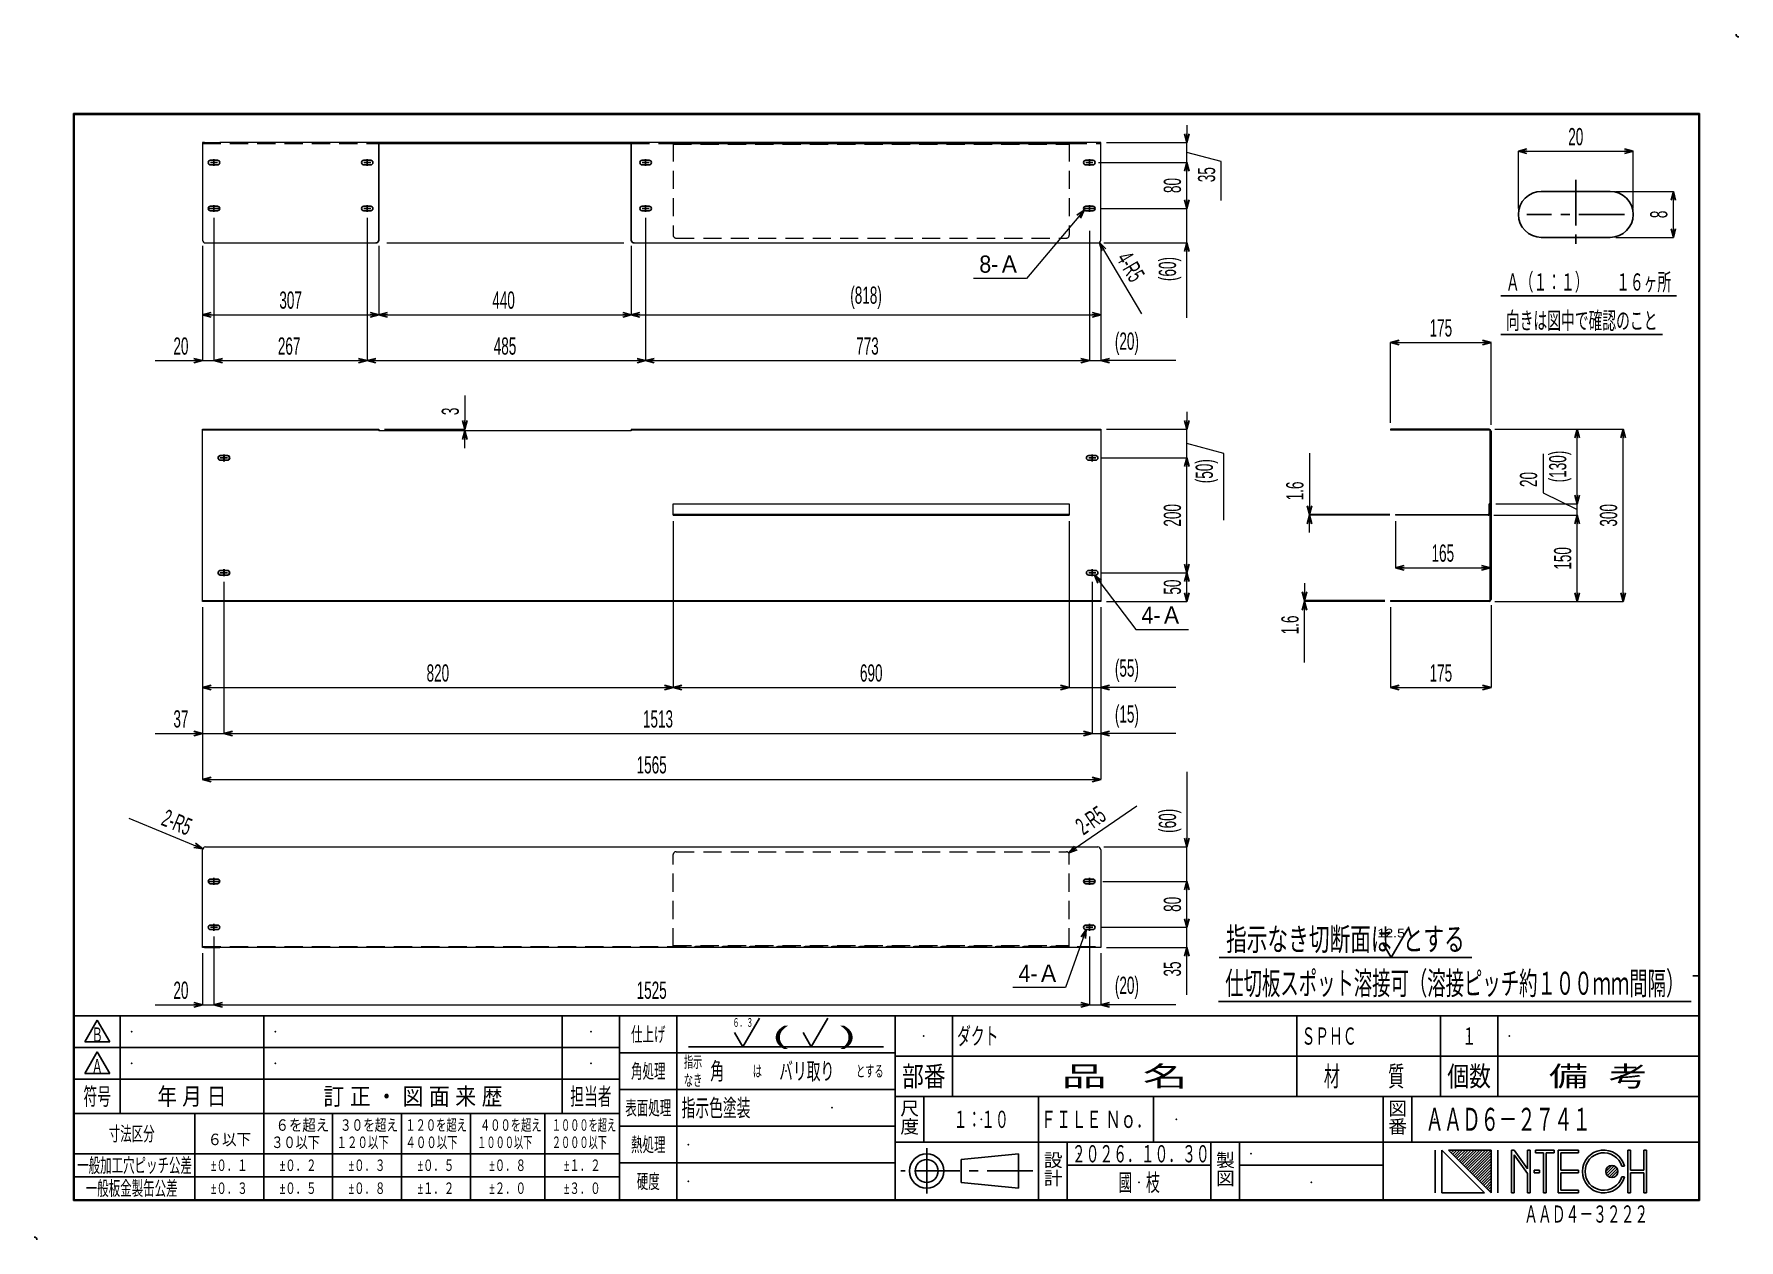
# Model space of a CAD drawing. Header units: millimetres. Extents: x -1485 to 1485, y -1050 to 1050.
import ezdxf
from ezdxf.enums import TextEntityAlignment as Align

# ---------------------------------------------------------------- set-up
doc = ezdxf.new("R2010")
doc.units = ezdxf.units.MM
doc.header["$LTSCALE"] = 2.5
doc.header["$PDSIZE"] = 1
doc.linetypes.add('CENTER', pattern=[50.8, 31.75, -6.35, 6.35, -6.35])
doc.linetypes.add('DASHED', pattern=[19.05, 12.7, -6.35])
for name, color, linetype in [('Layer0001', 7, 'Continuous'), ('Layer0012', 7, 'Continuous'), ('Layer0013', 7, 'Continuous'), ('Layer0014', 7, 'Continuous')]:
    doc.layers.add(name, color=color, linetype=linetype)
doc.styles.add('dcStyle0', font='ＭＳ Ｐゴシック', dxfattribs={"width": 0.6})
doc.styles.add('dcStyle1', font='@ＭＳ Ｐゴシック', dxfattribs={"width": 0.8})
doc.dimstyles.new('dc_Radial01', dxfattribs={"dimtxt": 30, "dimasz": 15.00113, "dimexe": 0, "dimexo": 10, "dimgap": 10, "dimtad": 3, "dimdec": 1, "dimdsep": 46, "dimtxsty": 'dcStyle0', "dimblk1": 'OPEN30', "dimblk2": 'OPEN30', "dimsah": 1, "dimcen": 0.09, "dimclrd": 4, "dimclre": 4, "dimclrt": 4, "dimadec": 0, "dimazin": 2, "dimtfac": 1, "dimtdec": 4, "dimtofl": 0, "dimtmove": 0, "dimatfit": 3, "dimfxl": 1, "dimarcsym": 1})
doc.dimstyles.new('dc_Rotated', dxfattribs={"dimtxt": 30, "dimasz": 15.00113, "dimexe": 0, "dimexo": 10, "dimgap": 10, "dimtad": 3, "dimdec": 1, "dimdsep": 46, "dimtxsty": 'dcStyle0', "dimblk1": 'OPEN30', "dimblk2": 'OPEN30', "dimsah": 1, "dimcen": 0.09, "dimclrd": 4, "dimclre": 4, "dimclrt": 4, "dimadec": 0, "dimazin": 2, "dimtfac": 1, "dimtdec": 4, "dimtmove": 0, "dimatfit": 3, "dimfxl": 1, "dimarcsym": 1})
doc.dimstyles.new('dc_Rotated_F3', dxfattribs={"dimtxt": 30, "dimasz": 15.00113, "dimexe": 0, "dimexo": 10, "dimgap": 10, "dimtad": 3, "dimdec": 1, "dimdsep": 46, "dimtxsty": 'dcStyle0', "dimblk1": 'OPEN30', "dimblk2": 'OPEN30', "dimsah": 1, "dimcen": 0.09, "dimse2": 1, "dimclrd": 4, "dimclre": 4, "dimclrt": 4, "dimadec": 0, "dimazin": 2, "dimtfac": 1, "dimtdec": 4, "dimtmove": 0, "dimatfit": 3, "dimfxl": 1, "dimarcsym": 1})
doc.dimstyles.new('dc_Rotated_F4', dxfattribs={"dimtxt": 30, "dimasz": 15.00113, "dimexe": 0, "dimexo": 10, "dimgap": 10, "dimtad": 3, "dimdec": 1, "dimdsep": 46, "dimtxsty": 'dcStyle0', "dimblk1": 'OPEN30', "dimblk2": 'OPEN30', "dimsah": 1, "dimcen": 0.09, "dimclrd": 4, "dimclre": 4, "dimclrt": 4, "dimadec": 0, "dimazin": 2, "dimtfac": 1, "dimtdec": 4, "dimtmove": 1, "dimatfit": 3, "dimfxl": 1, "dimarcsym": 1})

msp = doc.modelspace()

# ---------------------------------------------------------------- texts
at = {"layer": 'Layer0013', "color": 4, "style": 'dcStyle0'}
for s, height, width, p, p2 in [('(    )', 30, 1.805192, (-198.01, -708.64), (-54.01, -708.64)), ('ダクト', 30, 0.694787, (123, -710), (195, -710)), ('ＳＰＨＣ', 30, 0.742009, (723, -710), (819, -710)), ('１', 30, 0.804527, (1003, -710), (1027, -710)), ('角', 30, 0.55, (-307, -771), (-283, -771)), ('バリ取り', 30, 0.629933, (-187, -771), (-91, -771)), ('指示色塗装', 30, 0.55, (-357, -835), (-237, -835)), ('１：１０', 30, 0.862443, (117, -855), (213, -855)), ('ＡＡＤ６－２７４１', 40, 0.749406, (939, -860), (1227, -860)), ('２０２６．１０．３０', 30, 0.809085, (323, -915), (563, -915)), ('國\u3000枝', 30, 0.619282, (404, -965), (476, -965)), ('ＡＡＤ４－３２２２', 30, 0.749406, (1111, -1020), (1327, -1020))]:
    msp.add_text(s, height=height, dxfattribs=dict(at, width=width)).set_placement(p, p2, align=Align.FIT)
at = {"layer": 'Layer0014', "color": 2, "style": 'dcStyle0'}
for s, height, width, p, p2 in [('仕上げ', 25, 0.553553, (-445, -704.5), (-385, -704.5)), ('角処理', 25, 0.55, (-445, -768.5), (-385, -768.5)), ('品   名', 35, 1.482973, (305, -782.5), (525, -782.5)), ('材\u3000\u3000\u3000質', 35, 0.688684, (762, -782.5), (902, -782.5)), ('個数', 35, 0.746429, (977, -782.5), (1053, -782.5)), ('備  考', 35, 1.294793, (1154, -782.5), (1326, -782.5)), ('部番', 35, 0.746429, (27, -782.5), (103, -782.5)), ('符号', 30, 0.55, (-1399, -815), (-1351, -815)), ('年 月 日', 30, 0.761909, (-1270, -815), (-1150, -815)), ('訂 正 ・ 図 面 来 歴', 30, 0.858543, (-981, -815), (-669, -815)), ('担当者', 30, 0.55, (-551, -815), (-479, -815)), ('表面処理', 25, 0.55, (-455, -832.5), (-375, -832.5)), ('ＦＩＬＥ Ｎｏ．', 30, 0.958586, (269, -855), (461, -855)), ('寸法区分', 25, 0.55, (-1355, -877.5), (-1275, -877.5)), ('   ６を超え', 20, 0.883925, (-1083, -860), (-971, -860)), ('  ３０を超え', 20, 0.813175, (-963, -860), (-851, -860)), (' １２０を超え', 20, 0.752912, (-843, -860), (-731, -860)), (' ４００を超え', 20, 0.752912, (-713, -860), (-601, -860)), ('１０００を超え', 20, 0.700964, (-583, -860), (-471, -860)), ('   ６以下', 20, 0.917262, (-1203, -885), (-1107, -885)), ('  ３０以下', 20, 0.829851, (-1083, -890), (-987, -890)), (' １２０以下', 20, 0.75765, (-963, -890), (-867, -890)), (' ４００以下', 20, 0.75765, (-843, -890), (-747, -890)), ('１０００以下', 20, 0.697008, (-713, -890), (-617, -890)), ('２０００以下', 20, 0.697008, (-583, -890), (-487, -890)), ('熱処理', 25, 0.55, (-445, -896.5), (-385, -896.5)), ('一般加工穴ピッチ公差', 25, 0.578487, (-1410, -932.5), (-1210, -932.5)), ('±０．１', 20, 0.725681, (-1177, -930), (-1113, -930)), ('±０．２', 20, 0.725681, (-1057, -930), (-993, -930)), ('±０．３', 20, 0.725681, (-937, -930), (-873, -930)), ('±０．５', 20, 0.725681, (-817, -930), (-753, -930)), ('±０．８', 20, 0.725681, (-692, -930), (-628, -930)), ('±１．２', 20, 0.725681, (-562, -930), (-498, -930)), ('一般板金製缶公差', 25, 0.55, (-1395, -972.5), (-1235, -972.5)), ('±０．３', 20, 0.725681, (-1177, -970), (-1113, -970)), ('±０．５', 20, 0.725681, (-1057, -970), (-993, -970)), ('±０．８', 20, 0.725681, (-937, -970), (-873, -970)), ('±１．２', 20, 0.725681, (-817, -970), (-753, -970)), ('±２．０', 20, 0.725681, (-692, -970), (-628, -970)), ('±３．０', 20, 0.725681, (-562, -970), (-498, -970)), ('硬度', 25, 0.55, (-435, -960.5), (-395, -960.5))]:
    msp.add_text(s, height=height, dxfattribs=dict(at, width=width)).set_placement(p, p2, align=Align.FIT)
at = {"layer": 'Layer0014', "color": 2, "style": 'dcStyle1', "width": 0.9625}
for s, p in [('尺度', (28, -805)), ('図番', (878, -805)), ('設計', (278, -895)), ('製図', (578, -895))]:
    msp.add_text(s, height=24, rotation=270, dxfattribs=at).set_placement(p)

# ---------------------------------------------------------------- blocks, each defined once
blk = doc.blocks.new('DC_GROUP_AAD6-2741_1')
at = {"layer": 'Layer0014', "color": 2, "style": 'dcStyle0'}
for s, width, p, p2 in [('指示', 0.55, (-353, -750), (-321, -750)), ('なき', 0.629933, (-353, -782), (-321, -782)), ('は', 0.55, (-233, -766), (-217, -766)), ('とする', 0.637211, (-53, -766), (-5, -766))]:
    blk.add_text(s, height=20, dxfattribs=dict(at, width=width)).set_placement(p, p2, align=Align.FIT)
blk = doc.blocks.new('DC_GROUP_AAD6-2741_4')
at = {"layer": 'Layer0014', "color": 2, "linetype": 'Continuous', "lineweight": 25}
for p, q in [((-1396.7, -760), (-1375, -722.5)), ((-1375, -722.5), (-1353.3, -760)), ((-1353.3, -760), (-1396.7, -760))]:
    blk.add_line(p, q, dxfattribs=at)
at = {"layer": 'Layer0014', "color": 2, "style": 'dcStyle0', "width": 0.769682}
blk.add_text('Ａ', height=25, dxfattribs=at).set_placement((-1385, -760), (-1365, -760), align=Align.FIT)
blk = doc.blocks.new('DC_GROUP_AAD6-2741_5')
at = {"layer": 'Layer0014', "color": 2, "linetype": 'Continuous', "lineweight": 25}
for p, q in [((-1396.7, -705), (-1375, -667.5)), ((-1375, -667.5), (-1353.3, -705)), ((-1353.3, -705), (-1396.7, -705))]:
    blk.add_line(p, q, dxfattribs=at)
at = {"layer": 'Layer0014', "color": 2, "style": 'dcStyle0', "width": 0.707699}
blk.add_text('Ｂ', height=25, dxfattribs=at).set_placement((-1385, -705), (-1365, -705), align=Align.FIT)
blk = doc.blocks.new('DC_GROUP_AAD6-2741_2')
at = {"layer": 'Layer0013', "color": 4, "linetype": 'Continuous', "lineweight": 25}
for p, q in [((-250.2, -714), (-221.3, -664)), ((-264.6, -689), (-250.2, -714))]:
    blk.add_line(p, q, dxfattribs=at)
at = {"layer": 'Layer0013', "color": 4, "style": 'dcStyle0', "width": 0.812153}
blk.add_text('６．３', height=15, dxfattribs=at).set_placement((-268.2, -679), (-232.2, -679), align=Align.FIT)
blk = doc.blocks.new('DC_GROUP_AAD6-2741_3')
at = {"layer": 'Layer0013', "color": 4, "linetype": 'Continuous', "lineweight": 25}
for p, q in [((-131, -714), (-102.1, -664)), ((-145.4, -689), (-131, -714))]:
    blk.add_line(p, q, dxfattribs=at)
blk = doc.blocks.new('DC_GROUP_AAD6-2741_7')
at = {"layer": 'Layer0013', "color": 4, "linetype": 'Continuous', "lineweight": 25}
blk.add_line((1070.1, 527.1), (1352.1, 527.1), dxfattribs=at)
at = {"layer": 'Layer0013', "color": 4, "style": 'dcStyle0', "width": 0.586877}
blk.add_text('向きは図中で確認のこと', height=30, dxfattribs=at).set_placement((1079.1, 536.1), (1343.1, 536.1), align=Align.FIT)
blk = doc.blocks.new('DC_GROUP_AAD6-2741_8')
at = {"layer": 'Layer0013', "color": 4, "linetype": 'Continuous', "lineweight": 25}
blk.add_line((1070.1, 594.3), (1376.1, 594.3), dxfattribs=at)
at = {"layer": 'Layer0013', "color": 4, "style": 'dcStyle0', "width": 0.819365}
blk.add_text('Ａ（１：１）\u3000\u3000１６ヶ所', height=30, dxfattribs=at).set_placement((1079.1, 603.3), (1367.1, 603.3), align=Align.FIT)
blk = doc.blocks.new('_Open30')
at = {"color": 0, "linetype": 'ByBlock', "lineweight": -2}
for p, q in [((-1, 0.267949), (0, 0)), ((0, 0), (-1, -0.267949)), ((0, 0), (-1, 0))]:
    blk.add_line(p, q, dxfattribs=at)
blk = doc.blocks.new('DC_GROUP_AAD6-2741_14')
at = {"layer": 'Layer0013', "color": 4, "linetype": 'Continuous', "lineweight": 13}
for p, q in [((347.8, -509.6), (312, -610.7)), ((312, -610.7), (220, -610.7))]:
    blk.add_line(p, q, dxfattribs=at)
at = {"layer": 'Layer0013', "color": 4, "xscale": 15.00115266964712, "yscale": 15.00081580252128, "rotation": 70.51991576819316}
blk.add_blockref('_Open30', (347.8, -509.6), dxfattribs=at)
at = {"layer": 'Layer0013', "color": 4, "style": 'dcStyle0', "width": 0.962335}
blk.add_text('4-Ａ', height=30, dxfattribs=at).set_placement((230, -600.7), (302, -600.7), align=Align.FIT)
blk = doc.blocks.new('DC_GROUP_AAD6-2741_15')
at = {"layer": 'Layer0013', "color": 4, "linetype": 'Continuous', "lineweight": 13}
for p, q in [((344.5, 743.5), (243.7, 624.4)), ((243.7, 624.4), (151.7, 624.4))]:
    blk.add_line(p, q, dxfattribs=at)
at = {"layer": 'Layer0013', "color": 4, "xscale": 15.00115266964712, "yscale": 15.00081580252128, "rotation": 49.76775926873089}
blk.add_blockref('_Open30', (344.5, 743.5), dxfattribs=at)
at = {"layer": 'Layer0013', "color": 4, "style": 'dcStyle0', "width": 0.962335}
blk.add_text('8-Ａ', height=30, dxfattribs=at).set_placement((161.7, 634.4), (233.7, 634.4), align=Align.FIT)
blk = doc.blocks.new('DC_GROUP_AAD6-2741_16')
at = {"layer": 'Layer0013', "color": 4, "linetype": 'Continuous', "lineweight": 13}
for p, q in [((362.4, 107.9), (434.2, 13.1)), ((434.2, 13.1), (526.2, 13.1))]:
    blk.add_line(p, q, dxfattribs=at)
at = {"layer": 'Layer0013', "color": 4, "xscale": 15.00115266964712, "yscale": 15.00081580252128, "rotation": 127.1200853382836}
blk.add_blockref('_Open30', (362.4, 107.9), dxfattribs=at)
at = {"layer": 'Layer0013', "color": 4, "style": 'dcStyle0', "width": 0.962335}
blk.add_text('4-Ａ', height=30, dxfattribs=at).set_placement((444.2, 23.1), (516.2, 23.1), align=Align.FIT)
blk = doc.blocks.new('DC_GROUP_AAD6-2741_20')
at = {"layer": 'Layer0013', "color": 4, "linetype": 'Continuous', "lineweight": 25}
for p, q in [((864.8, -533.2), (879.2, -558.2)), ((879.2, -558.2), (908.1, -508.2))]:
    blk.add_line(p, q, dxfattribs=at)
at = {"layer": 'Layer0013', "color": 4, "style": 'dcStyle0', "width": 1.291922}
blk.add_text('12.5', height=15, dxfattribs=at).set_placement((855.2, -523.2), (903.2, -523.2), align=Align.FIT)
blk = doc.blocks.new('DC_GROUP_AAD6-2741_21')
at = {"layer": 'Layer0013', "color": 4, "linetype": 'Continuous', "lineweight": 25}
blk.add_line((579.5, -558.2), (1019.5, -558.2), dxfattribs=at)
at = {"layer": 'Layer0013', "color": 4, "style": 'dcStyle0', "width": 0.653268}
blk.add_text('指示なき切断面は  とする', height=40, dxfattribs=at).set_placement((591.5, -546.2), (1007.5, -546.2), align=Align.FIT)
blk = doc.blocks.new('DC_GROUP_AAD6-2741_22')
at = {"layer": 'Layer0013', "color": 4, "linetype": 'Continuous', "lineweight": 25}
blk.add_line((578.1, -635), (1402.1, -635), dxfattribs=at)
at = {"layer": 'Layer0013', "color": 4, "style": 'dcStyle0', "width": 0.634461}
blk.add_text('仕切板スポット溶接可（溶接ピッチ約１００ｍｍ間隔）', height=40, dxfattribs=at).set_placement((590.1, -623), (1390.1, -623), align=Align.FIT)
blk = doc.blocks.new('*D6')
at = {"layer": 'Layer0012', "color": 4, "linetype": 'Continuous', "lineweight": 13}
for p, q in [((-1171.6, -521.6), (-1171.6, -640.6)), ((-1191.6, -550.6), (-1191.6, -640.6)), ((-1274.1, -640.6), (-1191.6, -640.6)), ((-1191.6, -640.6), (-1171.6, -640.6))]:
    blk.add_line(p, q, dxfattribs=at)
at = {"layer": 'Layer0012', "color": 4, "xscale": 15.00115266964712, "yscale": 15.00081580252128, "rotation": 360}
blk.add_blockref('_Open30', (-1191.6, -640.6), dxfattribs=at)
at = {"layer": 'Layer0012', "color": 4, "insert": (-1216.1, -630.6), "char_height": 30, "attachment_point": 9, "style": 'dcStyle0'}
blk.add_mtext('\\T1.00;20', dxfattribs=at)
blk = doc.blocks.new('*D7')
at = {"layer": 'Layer0012', "color": 4, "linetype": 'Continuous', "lineweight": 13}
for p, q in [((353.4, -521.6), (353.4, -640.6)), ((373.4, -550.6), (373.4, -640.6)), ((353.4, -640.6), (373.4, -640.6)), ((503.9, -640.6), (373.4, -640.6))]:
    blk.add_line(p, q, dxfattribs=at)
at = {"layer": 'Layer0012', "color": 4, "xscale": 15.00115266964712, "yscale": 15.00081580252128, "rotation": 180}
blk.add_blockref('_Open30', (373.4, -640.6), dxfattribs=at)
at = {"layer": 'Layer0012', "color": 4, "insert": (397.9, -630.6), "char_height": 30, "attachment_point": 7, "style": 'dcStyle0'}
blk.add_mtext('\\T1.00;(20)', dxfattribs=at)
blk = doc.blocks.new('*D8')
at = {"layer": 'Layer0012', "color": 4, "linetype": 'Continuous', "lineweight": 13}
for p, q in [((-1171.6, -521.6), (-1171.6, -640.6)), ((353.4, -521.6), (353.4, -640.6)), ((-1171.6, -640.6), (353.4, -640.6))]:
    blk.add_line(p, q, dxfattribs=at)
at = {"layer": 'Layer0012', "color": 4, "xscale": 15.00115266964712, "yscale": 15.00081580252128}
for p, rotation in [((-1171.6, -640.6), 180), ((353.4, -640.6), 360)]:
    blk.add_blockref('_Open30', p, dxfattribs=dict(at, rotation=rotation))
at = {"layer": 'Layer0012', "color": 4, "insert": (-409.1, -630.6), "char_height": 30, "attachment_point": 8, "style": 'dcStyle0'}
blk.add_mtext('\\T1.00;1525', dxfattribs=at)
blk = doc.blocks.new('*D9')
at = {"layer": 'Layer0012', "color": 4, "linetype": 'Continuous', "lineweight": 13}
for p, q in [((374.4, -505.6), (523.4, -505.6)), ((523.4, -540.6), (523.4, -505.6)), ((383.4, -540.6), (523.4, -540.6)), ((523.4, -623.1), (523.4, -540.6))]:
    blk.add_line(p, q, dxfattribs=at)
at = {"layer": 'Layer0012', "color": 4, "xscale": 15.00115266964712, "yscale": 15.00081580252128, "rotation": 90}
blk.add_blockref('_Open30', (523.4, -540.6), dxfattribs=at)
at = {"layer": 'Layer0012', "color": 4, "insert": (513.4, -565.1), "char_height": 30, "attachment_point": 9, "rotation": 90, "style": 'dcStyle0'}
blk.add_mtext('\\T1.00;35', dxfattribs=at)
blk = doc.blocks.new('*D10')
at = {"layer": 'Layer0012', "color": 4, "linetype": 'Continuous', "lineweight": 13}
for p, q in [((376.9, -425.6), (523.4, -425.6)), ((523.4, -505.6), (523.4, -425.6)), ((374.4, -505.6), (523.4, -505.6))]:
    blk.add_line(p, q, dxfattribs=at)
at = {"layer": 'Layer0012', "color": 4, "xscale": 15.00115266964712, "yscale": 15.00081580252128}
for p, rotation in [((523.4, -425.6), 90), ((523.4, -505.6), 270)]:
    blk.add_blockref('_Open30', p, dxfattribs=dict(at, rotation=rotation))
at = {"layer": 'Layer0012', "color": 4, "insert": (513.4, -465.6), "char_height": 30, "attachment_point": 8, "rotation": 90, "style": 'dcStyle0'}
blk.add_mtext('\\T1.00;80', dxfattribs=at)
blk = doc.blocks.new('*D11')
at = {"layer": 'Layer0012', "color": 4, "linetype": 'Continuous', "lineweight": 13}
for p, q in [((523.4, -235.1), (523.4, -365.6)), ((378.4, -365.6), (523.4, -365.6)), ((523.4, -425.6), (523.4, -365.6)), ((376.9, -425.6), (523.4, -425.6))]:
    blk.add_line(p, q, dxfattribs=at)
at = {"layer": 'Layer0012', "color": 4, "xscale": 15.00115266964712, "yscale": 15.00081580252128, "rotation": 270}
blk.add_blockref('_Open30', (523.4, -365.6), dxfattribs=at)
at = {"layer": 'Layer0012', "color": 4, "insert": (513.4, -341.1), "char_height": 30, "attachment_point": 7, "rotation": 90, "style": 'dcStyle0'}
blk.add_mtext('\\T1.00;(60)', dxfattribs=at)
blk = doc.blocks.new('*D12')
at = {"layer": 'Layer0012', "color": 4, "linetype": 'Continuous', "lineweight": 13}
blk.add_line((-1320.2, -315.5), (-1191.2, -368.7), dxfattribs=at)
at = {"layer": 'Layer0012', "color": 4, "xscale": 15.00115266964712, "yscale": 15.00081580252128, "rotation": 337.5802035738725}
blk.add_blockref('_Open30', (-1191.2, -368.7), dxfattribs=at)
at = {"layer": 'Layer0012', "color": 4, "insert": (-1218.4, -346.6), "char_height": 30, "attachment_point": 9, "rotation": 337.5802, "style": 'dcStyle0'}
blk.add_mtext('\\T1.00;2-R5', dxfattribs=at)
blk = doc.blocks.new('*D13')
at = {"layer": 'Layer0012', "color": 4, "linetype": 'Continuous', "lineweight": 13}
blk.add_line((436.2, -294.6), (317.5, -376.1), dxfattribs=at)
at = {"layer": 'Layer0012', "color": 4, "xscale": 15.00115266964712, "yscale": 15.00081580252128, "rotation": 214.5139400835964}
blk.add_blockref('_Open30', (317.5, -376.1), dxfattribs=at)
at = {"layer": 'Layer0012', "color": 4, "insert": (343.2, -346.4), "char_height": 30, "attachment_point": 7, "rotation": 34.5139, "style": 'dcStyle0'}
blk.add_mtext('\\T1.00;2-R5', dxfattribs=at)
blk = doc.blocks.new('*D14')
at = {"layer": 'Layer0012', "color": 4, "linetype": 'Continuous', "lineweight": 13}
for p, q in [((374.4, 111.9), (523.4, 111.9)), ((523.4, 61.9), (523.4, 111.9)), ((383.4, 61.9), (523.4, 61.9))]:
    blk.add_line(p, q, dxfattribs=at)
at = {"layer": 'Layer0012', "color": 4, "xscale": 15.00115266964712, "yscale": 15.00081580252128}
for p, rotation in [((523.4, 111.9), 90), ((523.4, 61.9), 270)]:
    blk.add_blockref('_Open30', p, dxfattribs=dict(at, rotation=rotation))
at = {"layer": 'Layer0012', "color": 4, "insert": (513.4, 86.9), "char_height": 30, "attachment_point": 8, "rotation": 90, "style": 'dcStyle0'}
blk.add_mtext('\\T1.00;50', dxfattribs=at)
blk = doc.blocks.new('*D15')
at = {"layer": 'Layer0012', "color": 4, "linetype": 'Continuous', "lineweight": 13}
for p, q in [((374.4, 311.9), (523.4, 311.9)), ((523.4, 111.9), (523.4, 311.9)), ((374.4, 111.9), (523.4, 111.9))]:
    blk.add_line(p, q, dxfattribs=at)
at = {"layer": 'Layer0012', "color": 4, "xscale": 15.00115266964712, "yscale": 15.00081580252128}
for p, rotation in [((523.4, 311.9), 90), ((523.4, 111.9), 270)]:
    blk.add_blockref('_Open30', p, dxfattribs=dict(at, rotation=rotation))
at = {"layer": 'Layer0012', "color": 4, "insert": (513.4, 211.9), "char_height": 30, "attachment_point": 8, "rotation": 90, "style": 'dcStyle0'}
blk.add_mtext('\\T1.00;200', dxfattribs=at)
blk = doc.blocks.new('*D16')
at = {"layer": 'Layer0012', "color": 4, "linetype": 'Continuous', "lineweight": 13}
for p, q in [((523.4, 391.9), (523.4, 361.9)), ((383.4, 361.9), (523.4, 361.9)), ((523.4, 311.9), (523.4, 361.9)), ((587.6, 319.7), (523.4, 336.9)), ((374.4, 311.9), (523.4, 311.9)), ((587.6, 203.7), (587.6, 319.7))]:
    blk.add_line(p, q, dxfattribs=at)
at = {"layer": 'Layer0012', "color": 4, "xscale": 15.00115266964712, "yscale": 15.00081580252128, "rotation": 270}
blk.add_blockref('_Open30', (523.4, 361.9), dxfattribs=at)
at = {"layer": 'Layer0012', "color": 4, "insert": (577.6, 309.7), "char_height": 30, "attachment_point": 9, "rotation": 90, "style": 'dcStyle0'}
blk.add_mtext('\\T1.00;(50)', dxfattribs=at)
blk = doc.blocks.new('*D18')
at = {"layer": 'Layer0012', "color": 4, "linetype": 'Continuous', "lineweight": 13}
for p, q in [((1100.8, 846), (1300.8, 846)), ((1100.8, 746), (1100.8, 846)), ((1300.8, 746), (1300.8, 846))]:
    blk.add_line(p, q, dxfattribs=at)
at = {"layer": 'Layer0012', "color": 4, "xscale": 15.00115266964712, "yscale": 15.00081580252128}
for p, rotation in [((1100.8, 846), 180), ((1300.8, 846), 360)]:
    blk.add_blockref('_Open30', p, dxfattribs=dict(at, rotation=rotation))
at = {"layer": 'Layer0012', "color": 4, "insert": (1200.8, 856), "char_height": 30, "attachment_point": 8, "style": 'dcStyle0'}
blk.add_mtext('\\T1.00;20', dxfattribs=at)
blk = doc.blocks.new('*D19')
at = {"layer": 'Layer0012', "color": 4, "linetype": 'Continuous', "lineweight": 13}
for p, q in [((1270.8, 776), (1370.8, 776)), ((1370.8, 696), (1370.8, 776)), ((1270.8, 696), (1370.8, 696))]:
    blk.add_line(p, q, dxfattribs=at)
at = {"layer": 'Layer0012', "color": 4, "xscale": 15.00115266964712, "yscale": 15.00081580252128}
for p, rotation in [((1370.8, 776), 90), ((1370.8, 696), 270)]:
    blk.add_blockref('_Open30', p, dxfattribs=dict(at, rotation=rotation))
at = {"layer": 'Layer0012', "color": 4, "insert": (1360.8, 736), "char_height": 30, "attachment_point": 8, "rotation": 90, "style": 'dcStyle0'}
blk.add_mtext('\\T1.00;8', dxfattribs=at)
blk = doc.blocks.new('*D22')
at = {"layer": 'Layer0012', "color": 4, "linetype": 'Continuous', "lineweight": 13}
for p, q in [((-371.6, 201.9), (-371.6, -88.1)), ((-1191.6, 51.9), (-1191.6, -88.1)), ((-1191.6, -88.1), (-371.6, -88.1))]:
    blk.add_line(p, q, dxfattribs=at)
at = {"layer": 'Layer0012', "color": 4, "xscale": 15.00115266964712, "yscale": 15.00081580252128}
for p, rotation in [((-1191.6, -88.1), 180), ((-371.6, -88.1), 360)]:
    blk.add_blockref('_Open30', p, dxfattribs=dict(at, rotation=rotation))
at = {"layer": 'Layer0012', "color": 4, "insert": (-781.6, -78.1), "char_height": 30, "attachment_point": 8, "style": 'dcStyle0'}
blk.add_mtext('\\T1.00;820', dxfattribs=at)
blk = doc.blocks.new('*D23')
at = {"layer": 'Layer0012', "color": 4, "linetype": 'Continuous', "lineweight": 13}
for p, q in [((-371.6, 201.9), (-371.6, -88.1)), ((318.4, 201.9), (318.4, -88.1)), ((-371.6, -88.1), (318.4, -88.1))]:
    blk.add_line(p, q, dxfattribs=at)
at = {"layer": 'Layer0012', "color": 4, "xscale": 15.00115266964712, "yscale": 15.00081580252128}
for p, rotation in [((-371.6, -88.1), 180), ((318.4, -88.1), 360)]:
    blk.add_blockref('_Open30', p, dxfattribs=dict(at, rotation=rotation))
at = {"layer": 'Layer0012', "color": 4, "insert": (-26.6, -78.1), "char_height": 30, "attachment_point": 8, "style": 'dcStyle0'}
blk.add_mtext('\\T1.00;690', dxfattribs=at)
blk = doc.blocks.new('*D24')
at = {"layer": 'Layer0012', "color": 4, "linetype": 'Continuous', "lineweight": 13}
for p, q in [((318.4, 201.9), (318.4, -88.1)), ((373.4, 51.9), (373.4, -88.1)), ((318.4, -88.1), (373.4, -88.1)), ((503.9, -88.1), (373.4, -88.1))]:
    blk.add_line(p, q, dxfattribs=at)
at = {"layer": 'Layer0012', "color": 4, "xscale": 15.00115266964712, "yscale": 15.00081580252128, "rotation": 180}
blk.add_blockref('_Open30', (373.4, -88.1), dxfattribs=at)
at = {"layer": 'Layer0012', "color": 4, "insert": (397.9, -78.1), "char_height": 30, "attachment_point": 7, "style": 'dcStyle0'}
blk.add_mtext('\\T1.00;(55)', dxfattribs=at)
blk = doc.blocks.new('*D25')
at = {"layer": 'Layer0012', "color": 4, "linetype": 'Continuous', "lineweight": 13}
for p, q in [((-1191.6, 51.9), (-1191.6, -248.1)), ((373.4, 51.9), (373.4, -248.1)), ((-1191.6, -248.1), (373.4, -248.1))]:
    blk.add_line(p, q, dxfattribs=at)
at = {"layer": 'Layer0012', "color": 4, "xscale": 15.00115266964712, "yscale": 15.00081580252128}
for p, rotation in [((-1191.6, -248.1), 180), ((373.4, -248.1), 360)]:
    blk.add_blockref('_Open30', p, dxfattribs=dict(at, rotation=rotation))
at = {"layer": 'Layer0012', "color": 4, "insert": (-409.1, -238.1), "char_height": 30, "attachment_point": 8, "style": 'dcStyle0'}
blk.add_mtext('\\T1.00;1565', dxfattribs=at)
blk = doc.blocks.new('*D32')
at = {"layer": 'Layer0012', "color": 4, "linetype": 'Continuous', "lineweight": 13}
for p, q in [((-1191.6, 681.3), (-1191.6, 561.3)), ((-884.6, 681.3), (-884.6, 561.3)), ((-1191.6, 561.3), (-884.6, 561.3))]:
    blk.add_line(p, q, dxfattribs=at)
at = {"layer": 'Layer0012', "color": 4, "xscale": 15.00115266964712, "yscale": 15.00081580252128}
for p, rotation in [((-1191.6, 561.3), 180), ((-884.6, 561.3), 360)]:
    blk.add_blockref('_Open30', p, dxfattribs=dict(at, rotation=rotation))
at = {"layer": 'Layer0012', "color": 4, "insert": (-1038.1, 571.3), "char_height": 30, "attachment_point": 8, "style": 'dcStyle0'}
blk.add_mtext('\\T1.00;307', dxfattribs=at)
blk = doc.blocks.new('*D33')
at = {"layer": 'Layer0012', "color": 4, "linetype": 'Continuous', "lineweight": 13}
for p, q in [((-884.6, 681.3), (-884.6, 561.3)), ((-444.6, 681.3), (-444.6, 561.3)), ((-884.6, 561.3), (-444.6, 561.3))]:
    blk.add_line(p, q, dxfattribs=at)
at = {"layer": 'Layer0012', "color": 4, "xscale": 15.00115266964712, "yscale": 15.00081580252128}
for p, rotation in [((-884.6, 561.3), 180), ((-444.6, 561.3), 360)]:
    blk.add_blockref('_Open30', p, dxfattribs=dict(at, rotation=rotation))
at = {"layer": 'Layer0012', "color": 4, "insert": (-667.1, 571.3), "char_height": 30, "attachment_point": 8, "style": 'dcStyle0'}
blk.add_mtext('\\T1.00;440', dxfattribs=at)
blk = doc.blocks.new('*D34')
at = {"layer": 'Layer0012', "color": 4, "linetype": 'Continuous', "lineweight": 13}
for p, q in [((-444.6, 681.3), (-444.6, 561.3)), ((373.4, 681.3), (373.4, 561.3)), ((-444.6, 561.3), (373.4, 561.3))]:
    blk.add_line(p, q, dxfattribs=at)
at = {"layer": 'Layer0012', "color": 4, "xscale": 15.00115266964712, "yscale": 15.00081580252128}
for p, rotation in [((-444.6, 561.3), 180), ((373.4, 561.3), 360)]:
    blk.add_blockref('_Open30', p, dxfattribs=dict(at, rotation=rotation))
at = {"layer": 'Layer0012', "color": 4, "insert": (-35.6, 571.3), "char_height": 30, "attachment_point": 8, "style": 'dcStyle0'}
blk.add_mtext('\\T1.00;(818)', dxfattribs=at)
blk = doc.blocks.new('*D35')
at = {"layer": 'Layer0012', "color": 4, "linetype": 'Continuous', "lineweight": 13}
for p, q in [((-1171.6, 730.3), (-1171.6, 481.3)), ((-1191.6, 681.3), (-1191.6, 481.3)), ((-1274.1, 481.3), (-1191.6, 481.3)), ((-1191.6, 481.3), (-1171.6, 481.3))]:
    blk.add_line(p, q, dxfattribs=at)
at = {"layer": 'Layer0012', "color": 4, "xscale": 15.00115266964712, "yscale": 15.00081580252128, "rotation": 360}
blk.add_blockref('_Open30', (-1191.6, 481.3), dxfattribs=at)
at = {"layer": 'Layer0012', "color": 4, "insert": (-1216.1, 491.3), "char_height": 30, "attachment_point": 9, "style": 'dcStyle0'}
blk.add_mtext('\\T1.00;20', dxfattribs=at)
blk = doc.blocks.new('*D36')
at = {"layer": 'Layer0012', "color": 4, "linetype": 'Continuous', "lineweight": 13}
for p, q in [((-1171.6, 730.3), (-1171.6, 481.3)), ((-904.6, 730.3), (-904.6, 481.3)), ((-1171.6, 481.3), (-904.6, 481.3))]:
    blk.add_line(p, q, dxfattribs=at)
at = {"layer": 'Layer0012', "color": 4, "xscale": 15.00115266964712, "yscale": 15.00081580252128}
for p, rotation in [((-1171.6, 481.3), 180), ((-904.6, 481.3), 360)]:
    blk.add_blockref('_Open30', p, dxfattribs=dict(at, rotation=rotation))
at = {"layer": 'Layer0012', "color": 4, "insert": (-1040.7, 491.3), "char_height": 30, "attachment_point": 8, "style": 'dcStyle0'}
blk.add_mtext('\\T1.00;267', dxfattribs=at)
blk = doc.blocks.new('*D37')
at = {"layer": 'Layer0012', "color": 4, "linetype": 'Continuous', "lineweight": 13}
for p, q in [((-904.6, 730.3), (-904.6, 481.3)), ((-419.6, 730.3), (-419.6, 481.3)), ((-904.6, 481.3), (-419.6, 481.3))]:
    blk.add_line(p, q, dxfattribs=at)
at = {"layer": 'Layer0012', "color": 4, "xscale": 15.00115266964712, "yscale": 15.00081580252128}
for p, rotation in [((-904.6, 481.3), 180), ((-419.6, 481.3), 360)]:
    blk.add_blockref('_Open30', p, dxfattribs=dict(at, rotation=rotation))
at = {"layer": 'Layer0012', "color": 4, "insert": (-664.6, 491.3), "char_height": 30, "attachment_point": 8, "style": 'dcStyle0'}
blk.add_mtext('\\T1.00;485', dxfattribs=at)
blk = doc.blocks.new('*D38')
at = {"layer": 'Layer0012', "color": 4, "linetype": 'Continuous', "lineweight": 13}
for p, q in [((-419.6, 730.3), (-419.6, 481.3)), ((353.4, 707.3), (353.4, 481.3)), ((-419.6, 481.3), (353.4, 481.3))]:
    blk.add_line(p, q, dxfattribs=at)
at = {"layer": 'Layer0012', "color": 4, "xscale": 15.00115266964712, "yscale": 15.00081580252128}
for p, rotation in [((-419.6, 481.3), 180), ((353.4, 481.3), 360)]:
    blk.add_blockref('_Open30', p, dxfattribs=dict(at, rotation=rotation))
at = {"layer": 'Layer0012', "color": 4, "insert": (-33.2, 491.3), "char_height": 30, "attachment_point": 8, "style": 'dcStyle0'}
blk.add_mtext('\\T1.00;773', dxfattribs=at)
blk = doc.blocks.new('*D39')
at = {"layer": 'Layer0012', "color": 4, "linetype": 'Continuous', "lineweight": 13}
for p, q in [((353.4, 707.3), (353.4, 481.3)), ((373.4, 681.3), (373.4, 481.3)), ((353.4, 481.3), (373.4, 481.3)), ((503.9, 481.3), (373.4, 481.3))]:
    blk.add_line(p, q, dxfattribs=at)
at = {"layer": 'Layer0012', "color": 4, "xscale": 15.00115266964712, "yscale": 15.00081580252128, "rotation": 180}
blk.add_blockref('_Open30', (373.4, 481.3), dxfattribs=at)
at = {"layer": 'Layer0012', "color": 4, "insert": (397.9, 491.3), "char_height": 30, "attachment_point": 7, "style": 'dcStyle0'}
blk.add_mtext('\\T1.00;(20)', dxfattribs=at)
blk = doc.blocks.new('*D40')
at = {"layer": 'Layer0012', "color": 4, "linetype": 'Continuous', "lineweight": 13}
for p, q in [((373.4, 746.3), (523.4, 746.3)), ((523.4, 686.3), (523.4, 746.3)), ((378.4, 686.3), (523.4, 686.3)), ((523.4, 555.8), (523.4, 686.3))]:
    blk.add_line(p, q, dxfattribs=at)
at = {"layer": 'Layer0012', "color": 4, "xscale": 15.00115266964712, "yscale": 15.00081580252128, "rotation": 90}
blk.add_blockref('_Open30', (523.4, 686.3), dxfattribs=at)
at = {"layer": 'Layer0012', "color": 4, "insert": (513.4, 661.8), "char_height": 30, "attachment_point": 9, "rotation": 90, "style": 'dcStyle0'}
blk.add_mtext('\\T1.00;(60)', dxfattribs=at)
blk = doc.blocks.new('*D41')
at = {"layer": 'Layer0012', "color": 4, "linetype": 'Continuous', "lineweight": 13}
for p, q in [((369.4, 826.3), (523.4, 826.3)), ((523.4, 746.3), (523.4, 826.3)), ((373.4, 746.3), (523.4, 746.3))]:
    blk.add_line(p, q, dxfattribs=at)
at = {"layer": 'Layer0012', "color": 4, "xscale": 15.00115266964712, "yscale": 15.00081580252128}
for p, rotation in [((523.4, 826.3), 90), ((523.4, 746.3), 270)]:
    blk.add_blockref('_Open30', p, dxfattribs=dict(at, rotation=rotation))
at = {"layer": 'Layer0012', "color": 4, "insert": (513.4, 786.3), "char_height": 30, "attachment_point": 8, "rotation": 90, "style": 'dcStyle0'}
blk.add_mtext('\\T1.00;80', dxfattribs=at)
blk = doc.blocks.new('*D42')
at = {"layer": 'Layer0012', "color": 4, "linetype": 'Continuous', "lineweight": 13}
for p, q in [((523.4, 891.3), (523.4, 861.3)), ((383.4, 861.3), (523.4, 861.3)), ((523.4, 826.3), (523.4, 861.3)), ((583, 828.3), (523.4, 843.8)), ((369.4, 826.3), (523.4, 826.3)), ((583, 760.3), (583, 828.3))]:
    blk.add_line(p, q, dxfattribs=at)
at = {"layer": 'Layer0012', "color": 4, "xscale": 15.00115266964712, "yscale": 15.00081580252128, "rotation": 270}
blk.add_blockref('_Open30', (523.4, 861.3), dxfattribs=at)
at = {"layer": 'Layer0012', "color": 4, "insert": (573, 818.3), "char_height": 30, "attachment_point": 9, "rotation": 90, "style": 'dcStyle0'}
blk.add_mtext('\\T1.00;35', dxfattribs=at)
blk = doc.blocks.new('*D43')
at = {"layer": 'Layer0012', "color": 4, "linetype": 'Continuous', "lineweight": 13}
blk.add_line((444.6, 562.7), (371, 687), dxfattribs=at)
at = {"layer": 'Layer0012', "color": 4, "xscale": 15.00115266964712, "yscale": 15.00081580252128, "rotation": 120.6520028178764}
blk.add_blockref('_Open30', (371, 687), dxfattribs=at)
at = {"layer": 'Layer0012', "color": 4, "insert": (399.2, 659), "char_height": 30, "attachment_point": 7, "rotation": 300.652, "style": 'dcStyle0'}
blk.add_mtext('\\T1.00;4-R5', dxfattribs=at)
blk = doc.blocks.new('*D44')
at = {"layer": 'Layer0012', "color": 4, "linetype": 'Continuous', "lineweight": 13}
for p, q in [((886.7, 201.9), (886.7, 120.7)), ((886.7, 120.7), (1051.7, 120.7))]:
    blk.add_line(p, q, dxfattribs=at)
at = {"layer": 'Layer0012', "color": 4, "xscale": 15.00115266964712, "yscale": 15.00081580252128}
for p, rotation in [((886.7, 120.7), 180), ((1051.7, 120.7), 360)]:
    blk.add_blockref('_Open30', p, dxfattribs=dict(at, rotation=rotation))
at = {"layer": 'Layer0012', "color": 4, "insert": (969.2, 130.7), "char_height": 30, "attachment_point": 8, "style": 'dcStyle0'}
blk.add_mtext('\\T1.00;165', dxfattribs=at)
blk = doc.blocks.new('*D45')
at = {"layer": 'Layer0012', "color": 4, "linetype": 'Continuous', "lineweight": 13}
for p, q in [((1058.1, 211.9), (1203.3, 211.9)), ((1203.3, 61.9), (1203.3, 211.9)), ((1059.7, 61.9), (1203.3, 61.9))]:
    blk.add_line(p, q, dxfattribs=at)
at = {"layer": 'Layer0012', "color": 4, "xscale": 15.00115266964712, "yscale": 15.00081580252128}
for p, rotation in [((1203.3, 211.9), 90), ((1203.3, 61.9), 270)]:
    blk.add_blockref('_Open30', p, dxfattribs=dict(at, rotation=rotation))
at = {"layer": 'Layer0012', "color": 4, "insert": (1193.3, 136.9), "char_height": 30, "attachment_point": 8, "rotation": 90, "style": 'dcStyle0'}
blk.add_mtext('\\T1.00;150', dxfattribs=at)
blk = doc.blocks.new('*D46')
at = {"layer": 'Layer0012', "color": 4, "linetype": 'Continuous', "lineweight": 13}
for p, q in [((1143.9, 319.2), (1143.9, 251.2)), ((1143.9, 251.2), (1203.3, 221.9)), ((1058.1, 211.9), (1203.3, 211.9)), ((1061.7, 231.9), (1203.3, 231.9)), ((1203.3, 211.9), (1203.3, 231.9))]:
    blk.add_line(p, q, dxfattribs=at)
at = {"layer": 'Layer0012', "color": 4, "insert": (1133.9, 261.2), "char_height": 30, "attachment_point": 7, "rotation": 90, "style": 'dcStyle0'}
blk.add_mtext('\\T1.00;20', dxfattribs=at)
blk = doc.blocks.new('*D47')
at = {"layer": 'Layer0012', "color": 4, "linetype": 'Continuous', "lineweight": 13}
for p, q in [((1059.7, 361.9), (1203.3, 361.9)), ((1203.3, 231.9), (1203.3, 361.9)), ((1061.7, 231.9), (1203.3, 231.9))]:
    blk.add_line(p, q, dxfattribs=at)
at = {"layer": 'Layer0012', "color": 4, "xscale": 15.00115266964712, "yscale": 15.00081580252128}
for p, rotation in [((1203.3, 361.9), 90), ((1203.3, 231.9), 270)]:
    blk.add_blockref('_Open30', p, dxfattribs=dict(at, rotation=rotation))
at = {"layer": 'Layer0012', "color": 4, "insert": (1193.3, 296.9), "char_height": 30, "attachment_point": 8, "rotation": 90, "style": 'dcStyle0'}
blk.add_mtext('\\T1.00;(130)', dxfattribs=at)
blk = doc.blocks.new('*D48')
at = {"layer": 'Layer0012', "color": 4, "linetype": 'Continuous', "lineweight": 13}
for p, q in [((878.3, 51.9), (878.3, -88.1)), ((1053.3, 55.5), (1053.3, -88.1)), ((878.3, -88.1), (1053.3, -88.1))]:
    blk.add_line(p, q, dxfattribs=at)
at = {"layer": 'Layer0012', "color": 4, "xscale": 15.00115266964712, "yscale": 15.00081580252128}
for p, rotation in [((878.3, -88.1), 180), ((1053.3, -88.1), 360)]:
    blk.add_blockref('_Open30', p, dxfattribs=dict(at, rotation=rotation))
at = {"layer": 'Layer0012', "color": 4, "insert": (965.8, -78.1), "char_height": 30, "attachment_point": 8, "style": 'dcStyle0'}
blk.add_mtext('\\T1.00;175', dxfattribs=at)
blk = doc.blocks.new('*D49')
at = {"layer": 'Layer0012', "color": 4, "linetype": 'Continuous', "lineweight": 13}
for p, q in [((878.3, 512.9), (1053.3, 512.9)), ((878.3, 372.9), (878.3, 512.9)), ((1053.3, 369.3), (1053.3, 512.9))]:
    blk.add_line(p, q, dxfattribs=at)
at = {"layer": 'Layer0012', "color": 4, "xscale": 15.00115266964712, "yscale": 15.00081580252128}
for p, rotation in [((878.3, 512.9), 180), ((1053.3, 512.9), 360)]:
    blk.add_blockref('_Open30', p, dxfattribs=dict(at, rotation=rotation))
at = {"layer": 'Layer0012', "color": 4, "insert": (965.8, 522.9), "char_height": 30, "attachment_point": 8, "style": 'dcStyle0'}
blk.add_mtext('\\T1.00;175', dxfattribs=at)
blk = doc.blocks.new('DC_IMAGEDIMGROUP_1')
at = {"layer": 'Layer0012', "color": 4, "linetype": 'Continuous', "lineweight": 13}
for p, q in [((728.3, 93.5), (728.3, 63.5)), ((868.3, 63.5), (728.3, 63.5)), ((728.3, 61.9), (728.3, 63.5)), ((868.3, 61.9), (728.3, 61.9)), ((728.3, -44.6), (728.3, 61.9))]:
    blk.add_line(p, q, dxfattribs=at)
at = {"layer": 'Layer0012', "color": 4, "xscale": 15.00115266964712, "yscale": 15.00081580252128}
for p, rotation in [((728.3, 63.5), 270), ((728.3, 61.9), 90)]:
    blk.add_blockref('_Open30', p, dxfattribs=dict(at, rotation=rotation))
at = {"layer": 'Layer0012', "color": 4, "insert": (718.3, 37.4), "char_height": 30, "attachment_point": 9, "rotation": 90, "style": 'dcStyle0'}
blk.add_mtext('\\T1.00;1.6', dxfattribs=at)
blk = doc.blocks.new('DC_IMAGEDIMGROUP_2')
at = {"layer": 'Layer0012', "color": 4, "linetype": 'Continuous', "lineweight": 13}
for p, q in [((736.7, 320), (736.7, 213.5)), ((876.7, 213.5), (736.7, 213.5)), ((736.7, 211.9), (736.7, 213.5)), ((876.7, 211.9), (736.7, 211.9)), ((736.7, 181.9), (736.7, 211.9))]:
    blk.add_line(p, q, dxfattribs=at)
at = {"layer": 'Layer0012', "color": 4, "xscale": 15.00115266964712, "yscale": 15.00081580252128}
for p, rotation in [((736.7, 213.5), 270), ((736.7, 211.9), 90)]:
    blk.add_blockref('_Open30', p, dxfattribs=dict(at, rotation=rotation))
at = {"layer": 'Layer0012', "color": 4, "insert": (726.7, 238), "char_height": 30, "attachment_point": 7, "rotation": 90, "style": 'dcStyle0'}
blk.add_mtext('\\T1.00;1.6', dxfattribs=at)
blk = doc.blocks.new('*D52')
at = {"layer": 'Layer0012', "color": 4, "linetype": 'Continuous', "lineweight": 13}
for p, q in [((1059.7, 361.9), (1283.3, 361.9)), ((1283.3, 61.9), (1283.3, 361.9)), ((1059.7, 61.9), (1283.3, 61.9))]:
    blk.add_line(p, q, dxfattribs=at)
at = {"layer": 'Layer0012', "color": 4, "xscale": 15.00115266964712, "yscale": 15.00081580252128}
for p, rotation in [((1283.3, 361.9), 90), ((1283.3, 61.9), 270)]:
    blk.add_blockref('_Open30', p, dxfattribs=dict(at, rotation=rotation))
at = {"layer": 'Layer0012', "color": 4, "insert": (1273.3, 211.9), "char_height": 30, "attachment_point": 8, "rotation": 90, "style": 'dcStyle0'}
blk.add_mtext('\\T1.00;300', dxfattribs=at)
blk = doc.blocks.new('*D54')
at = {"layer": 'Layer0012', "color": 4, "linetype": 'Continuous', "lineweight": 13}
for p, q in [((-1154.6, 95.9), (-1154.6, -168.1)), ((-1191.6, 51.9), (-1191.6, -168.1)), ((-1274.1, -168.1), (-1191.6, -168.1)), ((-1191.6, -168.1), (-1154.6, -168.1))]:
    blk.add_line(p, q, dxfattribs=at)
at = {"layer": 'Layer0012', "color": 4, "xscale": 15.00115266964712, "yscale": 15.00081580252128, "rotation": 360}
blk.add_blockref('_Open30', (-1191.6, -168.1), dxfattribs=at)
at = {"layer": 'Layer0012', "color": 4, "insert": (-1216.1, -158.1), "char_height": 30, "attachment_point": 9, "style": 'dcStyle0'}
blk.add_mtext('\\T1.00;37', dxfattribs=at)
blk = doc.blocks.new('*D55')
at = {"layer": 'Layer0012', "color": 4, "linetype": 'Continuous', "lineweight": 13}
for p, q in [((-1154.6, 95.9), (-1154.6, -168.1)), ((358.4, 95.9), (358.4, -168.1)), ((-1154.6, -168.1), (358.4, -168.1))]:
    blk.add_line(p, q, dxfattribs=at)
at = {"layer": 'Layer0012', "color": 4, "xscale": 15.00115266964712, "yscale": 15.00081580252128}
for p, rotation in [((-1154.6, -168.1), 180), ((358.4, -168.1), 360)]:
    blk.add_blockref('_Open30', p, dxfattribs=dict(at, rotation=rotation))
at = {"layer": 'Layer0012', "color": 4, "insert": (-398.1, -158.1), "char_height": 30, "attachment_point": 8, "style": 'dcStyle0'}
blk.add_mtext('\\T1.00;1513', dxfattribs=at)
blk = doc.blocks.new('*D56')
at = {"layer": 'Layer0012', "color": 4, "linetype": 'Continuous', "lineweight": 13}
for p, q in [((358.4, 95.9), (358.4, -168.1)), ((373.4, 51.9), (373.4, -168.1)), ((358.4, -168.1), (373.4, -168.1)), ((503.9, -168.1), (373.4, -168.1))]:
    blk.add_line(p, q, dxfattribs=at)
at = {"layer": 'Layer0012', "color": 4, "xscale": 15.00115266964712, "yscale": 15.00081580252128, "rotation": 180}
blk.add_blockref('_Open30', (373.4, -168.1), dxfattribs=at)
at = {"layer": 'Layer0012', "color": 4, "insert": (397.9, -158.1), "char_height": 30, "attachment_point": 7, "style": 'dcStyle0'}
blk.add_mtext('\\T1.00;(15)', dxfattribs=at)
blk = doc.blocks.new('DC_IMAGEDIMGROUP_3')
at = {"layer": 'Layer0012', "color": 4, "linetype": 'Continuous', "lineweight": 13}
for p, q in [((-734.6, 420.4), (-734.6, 361.9)), ((-874.6, 361.9), (-734.6, 361.9)), ((-734.6, 358.9), (-734.6, 361.9)), ((-734.6, 328.9), (-734.6, 358.9))]:
    blk.add_line(p, q, dxfattribs=at)
at = {"layer": 'Layer0012', "color": 4, "xscale": 15.00115266964712, "yscale": 15.00081580252128}
for p, rotation in [((-734.6, 361.9), 270), ((-734.6, 358.9), 90)]:
    blk.add_blockref('_Open30', p, dxfattribs=dict(at, rotation=rotation))
at = {"layer": 'Layer0012', "color": 4, "insert": (-744.6, 386.4), "char_height": 30, "attachment_point": 7, "rotation": 90, "style": 'dcStyle0'}
blk.add_mtext('\\T1.00;3', dxfattribs=at)
blk = doc.blocks.new('DC_GROUP_AAD6-2741_6')
at = {"color": 3, "linetype": 'Continuous', "lineweight": 25}
for p, q in [((1140.8, 776), (1260.8, 776)), ((1140.8, 696), (1260.8, 696))]:
    blk.add_line(p, q, dxfattribs=at)
at = {"color": 2, "linetype": 'CENTER', "lineweight": 25}
for p, q in [((1200.8, 796), (1200.8, 676)), ((1200.8, 796), (1200.8, 676)), ((1285.8, 736), (1115.8, 736))]:
    blk.add_line(p, q, dxfattribs=at)
at = {"color": 3, "linetype": 'Continuous', "lineweight": 25}
for centre, start, end in [((1140.8, 736), 90, 270), ((1260.8, 736), 270, 90)]:
    blk.add_arc(centre, 40, start, end, dxfattribs=at)
blk = doc.blocks.new('DC_GROUP_AAD6-2741_17')
at = {"color": 3, "linetype": 'Continuous', "lineweight": 25}
for p, q in [((352.4, 315.9), (364.4, 315.9)), ((352.4, 307.9), (364.4, 307.9)), ((352.4, 115.9), (364.4, 115.9)), ((352.4, 107.9), (364.4, 107.9))]:
    blk.add_line(p, q, dxfattribs=at)
at = {"color": 2, "linetype": 'CENTER', "lineweight": 25}
for p, q in [((364.4, 311.9), (352.4, 311.9)), ((358.4, 317.9), (358.4, 305.9)), ((364.4, 111.9), (352.4, 111.9)), ((358.4, 105.9), (358.4, 117.9))]:
    blk.add_line(p, q, dxfattribs=at)
at = {"color": 3, "linetype": 'Continuous', "lineweight": 25}
for centre, start, end in [((352.4, 311.9), 90, 270), ((364.4, 311.9), 270, 90), ((352.4, 111.9), 90, 270), ((364.4, 111.9), 270, 90)]:
    blk.add_arc(centre, 4, start, end, dxfattribs=at)
blk = doc.blocks.new('DC_GROUP_AAD6-2741_18')
at = {"color": 3, "linetype": 'Continuous', "lineweight": 25}
for p, q in [((-1160.1, 315.9), (-1148.1, 315.9)), ((-1160.1, 307.9), (-1148.1, 307.9)), ((-1160.1, 115.9), (-1148.1, 115.9)), ((-1160.1, 107.9), (-1148.1, 107.9))]:
    blk.add_line(p, q, dxfattribs=at)
at = {"color": 2, "linetype": 'CENTER', "lineweight": 25}
for p, q in [((-1148.1, 311.9), (-1160.1, 311.9)), ((-1154.1, 317.9), (-1154.1, 305.9)), ((-1148.1, 111.9), (-1160.1, 111.9)), ((-1154.1, 105.9), (-1154.1, 117.9))]:
    blk.add_line(p, q, dxfattribs=at)
at = {"color": 3, "linetype": 'Continuous', "lineweight": 25}
for centre, start, end in [((-1160.1, 311.9), 90, 270), ((-1148.1, 311.9), 270, 90), ((-1160.1, 111.9), 90, 270), ((-1148.1, 111.9), 270, 90)]:
    blk.add_arc(centre, 4, start, end, dxfattribs=at)
blk = doc.blocks.new('DC_GROUP_AAD6-2741_19')
at = {"color": 3, "linetype": 'Continuous', "lineweight": 25}
for p, q in [((-1160.6, 315.9), (-1148.6, 315.9)), ((-1160.6, 307.9), (-1148.6, 307.9)), ((-1160.6, 115.9), (-1148.6, 115.9)), ((-1160.6, 107.9), (-1148.6, 107.9))]:
    blk.add_line(p, q, dxfattribs=at)
at = {"color": 2, "linetype": 'CENTER', "lineweight": 25}
for p, q in [((-1148.6, 311.9), (-1160.6, 311.9)), ((-1154.6, 317.9), (-1154.6, 305.9)), ((-1148.6, 111.9), (-1160.6, 111.9)), ((-1154.6, 105.9), (-1154.6, 117.9))]:
    blk.add_line(p, q, dxfattribs=at)
at = {"color": 3, "linetype": 'Continuous', "lineweight": 25}
for centre, start, end in [((-1160.6, 311.9), 90, 270), ((-1148.6, 311.9), 270, 90), ((-1160.6, 111.9), 90, 270), ((-1148.6, 111.9), 270, 90)]:
    blk.add_arc(centre, 4, start, end, dxfattribs=at)
blk = doc.blocks.new('DC_GROUP_AAD6-2741_24')
at = {"color": 2, "linetype": 'CENTER', "lineweight": 25}
for p, q in [((353.4, 820.3), (353.4, 832.3)), ((359.4, 826.3), (347.4, 826.3))]:
    blk.add_line(p, q, dxfattribs=at)
at = {"color": 3, "linetype": 'Continuous', "lineweight": 25}
for p, q in [((347.4, 830.3), (359.4, 830.3)), ((347.4, 822.3), (359.4, 822.3))]:
    blk.add_line(p, q, dxfattribs=at)
for centre, start, end in [((347.4, 826.3), 90, 270), ((359.4, 826.3), 270, 90)]:
    blk.add_arc(centre, 4, start, end, dxfattribs=at)
blk = doc.blocks.new('DC_GROUP_AAD6-2741_25')
at = {"color": 2, "linetype": 'CENTER', "lineweight": 25}
for p, q in [((361.9, 746.3), (344.9, 746.3)), ((359.4, 746.3), (347.4, 746.3)), ((353.4, 740.3), (353.4, 752.3)), ((353.4, 740.3), (353.4, 752.3))]:
    blk.add_line(p, q, dxfattribs=at)
at = {"color": 3, "linetype": 'Continuous', "lineweight": 25}
for p, q in [((347.4, 750.3), (359.4, 750.3)), ((347.4, 742.3), (359.4, 742.3))]:
    blk.add_line(p, q, dxfattribs=at)
for centre, start, end in [((347.4, 746.3), 90, 270), ((359.4, 746.3), 270, 90)]:
    blk.add_arc(centre, 4, start, end, dxfattribs=at)
blk = doc.blocks.new('DC_GROUP_AAD6-2741_26')
at = {"color": 2, "linetype": 'CENTER', "lineweight": 25}
for p, q in [((-1171.6, 820.3), (-1171.6, 832.3)), ((-1165.6, 826.3), (-1177.6, 826.3))]:
    blk.add_line(p, q, dxfattribs=at)
at = {"color": 3, "linetype": 'Continuous', "lineweight": 25}
for p, q in [((-1177.6, 830.3), (-1165.6, 830.3)), ((-1177.6, 822.3), (-1165.6, 822.3))]:
    blk.add_line(p, q, dxfattribs=at)
for centre, start, end in [((-1177.6, 826.3), 90, 270), ((-1165.6, 826.3), 270, 90)]:
    blk.add_arc(centre, 4, start, end, dxfattribs=at)
blk = doc.blocks.new('DC_GROUP_AAD6-2741_27')
at = {"color": 2, "linetype": 'CENTER', "lineweight": 25}
for p, q in [((-1163.1, 746.3), (-1180.1, 746.3)), ((-1165.6, 746.3), (-1177.6, 746.3)), ((-1171.6, 740.3), (-1171.6, 752.3)), ((-1171.6, 740.3), (-1171.6, 752.3))]:
    blk.add_line(p, q, dxfattribs=at)
at = {"color": 3, "linetype": 'Continuous', "lineweight": 25}
for p, q in [((-1177.6, 750.3), (-1165.6, 750.3)), ((-1177.6, 742.3), (-1165.6, 742.3))]:
    blk.add_line(p, q, dxfattribs=at)
for centre, start, end in [((-1177.6, 746.3), 90, 270), ((-1165.6, 746.3), 270, 90)]:
    blk.add_arc(centre, 4, start, end, dxfattribs=at)
blk = doc.blocks.new('DC_GROUP_AAD6-2741_23')
at = {"color": 2, "linetype": 'CENTER', "lineweight": 25}
for p, q in [((-904.6, 820.3), (-904.6, 832.3)), ((-419.6, 820.3), (-419.6, 832.3)), ((-910.6, 826.3), (-898.6, 826.3)), ((-425.6, 826.3), (-413.6, 826.3)), ((-910.6, 746.3), (-898.6, 746.3)), ((-904.6, 740.3), (-904.6, 752.3)), ((-425.6, 746.3), (-413.6, 746.3)), ((-419.6, 740.3), (-419.6, 752.3))]:
    blk.add_line(p, q, dxfattribs=at)
at = {"color": 3, "linetype": 'Continuous', "lineweight": 25}
for p, q in [((-884.6, 861.3), (-884.6, 691.3)), ((-444.6, 861.3), (-444.6, 691.3)), ((-910.6, 830.3), (-898.6, 830.3)), ((-910.6, 822.3), (-898.6, 822.3)), ((-425.6, 830.3), (-413.6, 830.3)), ((-425.6, 822.3), (-413.6, 822.3)), ((-910.6, 750.3), (-898.6, 750.3)), ((-425.6, 750.3), (-413.6, 750.3)), ((-910.6, 742.3), (-898.6, 742.3)), ((-425.6, 742.3), (-413.6, 742.3))]:
    blk.add_line(p, q, dxfattribs=at)
at = {"color": 5, "linetype": 'Continuous', "lineweight": 13}
blk.add_line((-870.7, 686.3), (-457.6, 686.3), dxfattribs=at)
at = {"color": 3, "linetype": 'Continuous', "lineweight": 25}
for centre, radius, start, end in [((-910.6, 826.3), 4, 90, 270), ((-898.6, 826.3), 4, 270, 90), ((-425.6, 826.3), 4, 90, 270), ((-413.6, 826.3), 4, 270, 90), ((-910.6, 746.3), 4, 90, 270), ((-898.6, 746.3), 4, 270, 90), ((-425.6, 746.3), 4, 90, 270), ((-413.6, 746.3), 4, 270, 90), ((-889.6, 691.3), 5, 270, 0), ((-439.6, 691.3), 5, 180, 270)]:
    blk.add_arc(centre, radius, start, end, dxfattribs=at)
at = {"layer": 'Layer0001', "color": 3, "linetype": 'Continuous', "lineweight": 18}
for p, q in [((-1191.6, 861.3), (-1191.6, 736.3)), ((-1188, 861.3), (-1191.6, 861.3)), ((-1188, 861.3), (-1161.6, 861.3)), ((373.4, 861.3), (-1161.6, 861.3)), ((-884.6, 859.7), (-444.6, 859.7)), ((373.4, 691.3), (373.4, 861.3)), ((-1191.6, 736.3), (-1191.6, 691.3)), ((-1186.6, 686.3), (-889.6, 686.3)), ((-439.6, 686.3), (368.4, 686.3))]:
    blk.add_line(p, q, dxfattribs=at)
at = {"layer": 'Layer0001', "color": 3, "linetype": 'DASHED', "lineweight": 18}
for p, q in [((-1191.6, 859.7), (-884.6, 859.7)), ((-444.6, 859.7), (373.4, 859.7)), ((318.4, 859.7), (-371.6, 859.7)), ((-371.6, 859.7), (-371.6, 699.7)), ((-371.6, 858.1), (318.4, 858.1)), ((318.4, 859.7), (318.4, 699.7)), ((-366.6, 694.7), (313.4, 694.7))]:
    blk.add_line(p, q, dxfattribs=at)
at = {"layer": 'Layer0001', "color": 3, "linetype": 'Continuous', "lineweight": 18}
for centre, start, end in [((-1186.6, 691.3), 180, 270), ((368.4, 691.3), 270, 0)]:
    blk.add_arc(centre, 5, start, end, dxfattribs=at)
at = {"layer": 'Layer0001', "color": 3, "linetype": 'DASHED', "lineweight": 18}
for centre, start, end in [((-366.6, 699.7), 180, 270), ((313.4, 699.7), 270, 0)]:
    blk.add_arc(centre, 5, start, end, dxfattribs=at)
at = {"linetype": 'Continuous'}
for name in ['DC_GROUP_AAD6-2741_26', 'DC_GROUP_AAD6-2741_24', 'DC_GROUP_AAD6-2741_27', 'DC_GROUP_AAD6-2741_25']:
    blk.add_blockref(name, (0, 0), dxfattribs=at)
blk = doc.blocks.new('DC_GROUP_AAD6-2741_10')
at = {"color": 3, "linetype": 'Continuous', "lineweight": 25}
for p, q in [((347.4, -501.6), (359.4, -501.6)), ((347.4, -509.6), (359.4, -509.6))]:
    blk.add_line(p, q, dxfattribs=at)
at = {"color": 2, "linetype": 'CENTER', "lineweight": 25}
for p, q in [((353.4, -499.6), (353.4, -511.6)), ((359.4, -505.6), (347.4, -505.6))]:
    blk.add_line(p, q, dxfattribs=at)
at = {"color": 3, "linetype": 'Continuous', "lineweight": 25}
for centre, start, end in [((347.4, -505.6), 90, 270), ((359.4, -505.6), 270, 90)]:
    blk.add_arc(centre, 4, start, end, dxfattribs=at)
blk = doc.blocks.new('DC_GROUP_AAD6-2741_11')
at = {"color": 2, "linetype": 'CENTER', "lineweight": 25}
for p, q in [((361.9, -425.6), (344.9, -425.6)), ((359.4, -425.6), (347.4, -425.6)), ((353.4, -419.6), (353.4, -431.6)), ((353.4, -419.6), (353.4, -431.6))]:
    blk.add_line(p, q, dxfattribs=at)
at = {"color": 3, "linetype": 'Continuous', "lineweight": 25}
for p, q in [((347.4, -421.6), (359.4, -421.6)), ((347.4, -429.6), (359.4, -429.6))]:
    blk.add_line(p, q, dxfattribs=at)
for centre, start, end in [((347.4, -425.6), 90, 270), ((359.4, -425.6), 270, 90)]:
    blk.add_arc(centre, 4, start, end, dxfattribs=at)
blk = doc.blocks.new('DC_GROUP_AAD6-2741_12')
at = {"color": 3, "linetype": 'Continuous', "lineweight": 25}
for p, q in [((-1177.6, -501.6), (-1165.6, -501.6)), ((-1177.6, -509.6), (-1165.6, -509.6))]:
    blk.add_line(p, q, dxfattribs=at)
at = {"color": 2, "linetype": 'CENTER', "lineweight": 25}
for p, q in [((-1171.6, -499.6), (-1171.6, -511.6)), ((-1165.6, -505.6), (-1177.6, -505.6))]:
    blk.add_line(p, q, dxfattribs=at)
at = {"color": 3, "linetype": 'Continuous', "lineweight": 25}
for centre, start, end in [((-1177.6, -505.6), 90, 270), ((-1165.6, -505.6), 270, 90)]:
    blk.add_arc(centre, 4, start, end, dxfattribs=at)
blk = doc.blocks.new('DC_GROUP_AAD6-2741_13')
at = {"color": 2, "linetype": 'CENTER', "lineweight": 25}
for p, q in [((-1163.1, -425.6), (-1180.1, -425.6)), ((-1165.6, -425.6), (-1177.6, -425.6)), ((-1171.6, -419.6), (-1171.6, -431.6)), ((-1171.6, -419.6), (-1171.6, -431.6))]:
    blk.add_line(p, q, dxfattribs=at)
at = {"color": 3, "linetype": 'Continuous', "lineweight": 25}
for p, q in [((-1177.6, -421.6), (-1165.6, -421.6)), ((-1177.6, -429.6), (-1165.6, -429.6))]:
    blk.add_line(p, q, dxfattribs=at)
for centre, start, end in [((-1177.6, -425.6), 90, 270), ((-1165.6, -425.6), 270, 90)]:
    blk.add_arc(centre, 4, start, end, dxfattribs=at)
blk = doc.blocks.new('DC_GROUP_AAD6-2741_9')
at = {"layer": 'Layer0001', "color": 3, "linetype": 'Continuous', "lineweight": 18}
for p, q in [((-1191.6, -415.6), (-1191.6, -370.6)), ((-1186.6, -365.6), (368.4, -365.6)), ((373.4, -370.6), (373.4, -540.6)), ((-1191.6, -540.6), (-1191.6, -415.6)), ((-1188, -540.6), (-1191.6, -540.6)), ((-1188, -540.6), (-1161.6, -540.6)), ((373.4, -540.6), (-1161.6, -540.6))]:
    blk.add_line(p, q, dxfattribs=at)
at = {"layer": 'Layer0001', "color": 3, "linetype": 'DASHED', "lineweight": 18}
for p, q in [((-371.6, -539), (-371.6, -379)), ((-366.6, -374), (313.4, -374)), ((318.4, -539), (318.4, -379)), ((-1191.6, -539), (373.4, -539)), ((-371.6, -537.4), (318.4, -537.4)), ((318.4, -539), (-371.6, -539))]:
    blk.add_line(p, q, dxfattribs=at)
at = {"layer": 'Layer0001', "color": 3, "linetype": 'Continuous', "lineweight": 18}
for centre, start, end in [((-1186.6, -370.6), 90, 180), ((368.4, -370.6), 0, 90)]:
    blk.add_arc(centre, 5, start, end, dxfattribs=at)
at = {"layer": 'Layer0001', "color": 3, "linetype": 'DASHED', "lineweight": 18}
for centre, start, end in [((-366.6, -379), 90, 180), ((313.4, -379), 0, 90)]:
    blk.add_arc(centre, 5, start, end, dxfattribs=at)
at = {"linetype": 'Continuous'}
for name in ['DC_GROUP_AAD6-2741_13', 'DC_GROUP_AAD6-2741_11', 'DC_GROUP_AAD6-2741_12', 'DC_GROUP_AAD6-2741_10']:
    blk.add_blockref(name, (0, 0), dxfattribs=at)

# ---------------------------------------------------------------- dimensions: what is measured, and where the dimension line sits
at = {"layer": 'Layer0012', "linetype": 'Continuous', "lineweight": 13}
for base, p1, p2, dimstyle, override, picture, middle in [((523.42, 861.26), (359.42, 826.26), (373.42, 861.26), 'dc_Rotated_F4', {"dimtxt": 30, "dimasz": 15.00113, "dimexe": 0, "dimexo": 10, "dimgap": 10, "dimtad": 3, "dimtih": 0, "dimtoh": 0, "dimdec": 1, "dimlfac": 1, "dimzin": 8, "dimtxsty": 'dcStyle0', "dimblk1": 'Open30', "dimblk2": 'Open30', "dimsah": 1, "dimclrd": 4, "dimclre": 4, "dimclrt": 4, "dimazin": 2, "dimtofl": 1, "dimtmove": 1, "dimtolj": 0, "dimtzin": 8, "dimarcsym": 1}, '*D42', (582.95, 794.33)), ((523.42, 826.26), (363.42, 746.26), (359.42, 826.26), 'dc_Rotated', {"dimtxt": 30, "dimasz": 15.00113, "dimexe": 0, "dimexo": 10, "dimgap": 10, "dimtad": 3, "dimtih": 0, "dimtoh": 0, "dimdec": 1, "dimlfac": 1, "dimzin": 8, "dimtxsty": 'dcStyle0', "dimblk1": 'Open30', "dimblk2": 'Open30', "dimsah": 1, "dimclrd": 4, "dimclre": 4, "dimclrt": 4, "dimazin": 2, "dimtofl": 1, "dimtolj": 0, "dimtzin": 8, "dimarcsym": 1}, '*D41', (523.42, 786.26)), ((1370.84, 775.98), (1260.84, 695.98), (1260.84, 775.98), 'dc_Rotated', {"dimtxt": 30, "dimasz": 15.00113, "dimexe": 0, "dimexo": 10, "dimgap": 10, "dimtad": 3, "dimtih": 0, "dimtoh": 0, "dimdec": 1, "dimlfac": 0.1, "dimzin": 8, "dimtxsty": 'dcStyle0', "dimblk1": 'Open30', "dimblk2": 'Open30', "dimsah": 1, "dimclrd": 4, "dimclre": 4, "dimclrt": 4, "dimazin": 2, "dimtofl": 1, "dimtolj": 0, "dimtzin": 8, "dimarcsym": 1}, '*D19', (1370.84, 735.98)), ((1283.29, 361.91), (1049.69, 61.91), (1049.69, 361.91), 'dc_Rotated', {"dimtxt": 30, "dimasz": 15.00113, "dimexe": 0, "dimexo": 10, "dimgap": 10, "dimtad": 3, "dimtih": 0, "dimtoh": 0, "dimdec": 1, "dimlfac": 1, "dimzin": 8, "dimtxsty": 'dcStyle0', "dimblk1": 'Open30', "dimblk2": 'Open30', "dimsah": 1, "dimclrd": 4, "dimclre": 4, "dimclrt": 4, "dimazin": 2, "dimtofl": 1, "dimtolj": 0, "dimtzin": 8, "dimarcsym": 1}, '*D52', (1283.29, 211.91)), ((523.42, 311.91), (364.42, 111.91), (364.42, 311.91), 'dc_Rotated', {"dimtxt": 30, "dimasz": 15.00113, "dimexe": 0, "dimexo": 10, "dimgap": 10, "dimtad": 3, "dimtih": 0, "dimtoh": 0, "dimdec": 1, "dimlfac": 1, "dimzin": 8, "dimtxsty": 'dcStyle0', "dimblk1": 'Open30', "dimblk2": 'Open30', "dimsah": 1, "dimclrd": 4, "dimclre": 4, "dimclrt": 4, "dimazin": 2, "dimtofl": 1, "dimtolj": 0, "dimtzin": 8, "dimarcsym": 1}, '*D15', (523.42, 211.91)), ((1203.29, 231.91), (1048.09, 211.91), (1051.69, 231.91), 'dc_Rotated_F4', {"dimtxt": 30, "dimasz": 15.00113, "dimexe": 0, "dimexo": 10, "dimgap": 10, "dimtad": 3, "dimtih": 0, "dimtoh": 0, "dimdec": 1, "dimlfac": 1, "dimzin": 8, "dimtxsty": 'dcStyle0', "dimblk1": 'Open30', "dimblk2": 'Open30', "dimsah": 1, "dimclrd": 4, "dimclre": 4, "dimclrt": 4, "dimazin": 2, "dimtofl": 1, "dimtmove": 1, "dimtolj": 0, "dimtzin": 8, "dimarcsym": 1}, '*D46', (1143.88, 285.17)), ((1203.29, 211.91), (1049.69, 61.91), (1048.09, 211.91), 'dc_Rotated', {"dimtxt": 30, "dimasz": 15.00113, "dimexe": 0, "dimexo": 10, "dimgap": 10, "dimtad": 3, "dimtih": 0, "dimtoh": 0, "dimdec": 1, "dimlfac": 1, "dimzin": 8, "dimtxsty": 'dcStyle0', "dimblk1": 'Open30', "dimblk2": 'Open30', "dimsah": 1, "dimclrd": 4, "dimclre": 4, "dimclrt": 4, "dimazin": 2, "dimtofl": 1, "dimtolj": 0, "dimtzin": 8, "dimarcsym": 1}, '*D45', (1203.29, 136.91)), ((523.42, 111.91), (373.42, 61.91), (364.42, 111.91), 'dc_Rotated', {"dimtxt": 30, "dimasz": 15.00113, "dimexe": 0, "dimexo": 10, "dimgap": 10, "dimtad": 3, "dimtih": 0, "dimtoh": 0, "dimdec": 1, "dimlfac": 1, "dimzin": 8, "dimtxsty": 'dcStyle0', "dimblk1": 'Open30', "dimblk2": 'Open30', "dimsah": 1, "dimclrd": 4, "dimclre": 4, "dimclrt": 4, "dimazin": 2, "dimtofl": 1, "dimtolj": 0, "dimtzin": 8, "dimarcsym": 1}, '*D14', (523.42, 86.91)), ((523.42, -425.58), (364.42, -505.58), (366.92, -425.58), 'dc_Rotated', {"dimtxt": 30, "dimasz": 15.00113, "dimexe": 0, "dimexo": 10, "dimgap": 10, "dimtad": 3, "dimtih": 0, "dimtoh": 0, "dimdec": 1, "dimlfac": 1, "dimzin": 8, "dimtxsty": 'dcStyle0', "dimblk1": 'Open30', "dimblk2": 'Open30', "dimsah": 1, "dimclrd": 4, "dimclre": 4, "dimclrt": 4, "dimazin": 2, "dimtofl": 1, "dimtolj": 0, "dimtzin": 8, "dimarcsym": 1}, '*D10', (523.42, -465.58)), ((523.42, -505.58), (373.42, -540.58), (364.42, -505.58), 'dc_Rotated', {"dimtxt": 30, "dimasz": 15.00113, "dimexe": 0, "dimexo": 10, "dimgap": 10, "dimtad": 3, "dimtih": 0, "dimtoh": 0, "dimdec": 1, "dimlfac": 1, "dimzin": 8, "dimtxsty": 'dcStyle0', "dimblk1": 'Open30', "dimblk2": 'Open30', "dimsah": 1, "dimclrd": 4, "dimclre": 4, "dimclrt": 4, "dimazin": 2, "dimtofl": 1, "dimtolj": 0, "dimtzin": 8, "dimarcsym": 1}, '*D9', (523.42, -589.07))]:
    dim = msp.add_linear_dim(base=base, p1=p1, p2=p2, angle=90, dimstyle=dimstyle, override=override, dxfattribs=at)
    dim.commit()
    dim.dimension.update_dxf_attribs({"geometry": picture, "text_midpoint": middle, "dimtype": 160})
for base, p1, p2, dimstyle, override, picture, middle in [((1300.84, 845.98), (1100.84, 735.98), (1300.84, 735.98), 'dc_Rotated', {"dimtxt": 30, "dimasz": 15.00113, "dimexe": 0, "dimexo": 10, "dimgap": 10, "dimtad": 3, "dimtih": 0, "dimtoh": 0, "dimdec": 1, "dimlfac": 0.1, "dimzin": 8, "dimtxsty": 'dcStyle0', "dimblk1": 'Open30', "dimblk2": 'Open30', "dimsah": 1, "dimclrd": 4, "dimclre": 4, "dimclrt": 4, "dimazin": 2, "dimtofl": 1, "dimtolj": 0, "dimtzin": 8, "dimarcsym": 1}, '*D18', (1200.84, 845.98)), ((-1171.58, 481.26), (-1191.58, 691.26), (-1171.58, 740.26), 'dc_Rotated', {"dimtxt": 30, "dimasz": 15.00113, "dimexe": 0, "dimexo": 10, "dimgap": 10, "dimtad": 3, "dimtih": 0, "dimtoh": 0, "dimdec": 1, "dimlfac": 1, "dimzin": 8, "dimtxsty": 'dcStyle0', "dimblk1": 'Open30', "dimblk2": 'Open30', "dimsah": 1, "dimclrd": 4, "dimclre": 4, "dimclrt": 4, "dimazin": 2, "dimtofl": 1, "dimtolj": 0, "dimtzin": 8, "dimarcsym": 1}, '*D35', (-1240.07, 481.26)), ((-904.58, 481.26), (-1171.58, 740.26), (-904.58, 740.26), 'dc_Rotated', {"dimtxt": 30, "dimasz": 15.00113, "dimexe": 0, "dimexo": 10, "dimgap": 10, "dimtad": 3, "dimtih": 0, "dimtoh": 0, "dimdec": 1, "dimlfac": 1, "dimzin": 8, "dimtxsty": 'dcStyle0', "dimblk1": 'Open30', "dimblk2": 'Open30', "dimsah": 1, "dimclrd": 4, "dimclre": 4, "dimclrt": 4, "dimazin": 2, "dimtofl": 1, "dimtolj": 0, "dimtzin": 8, "dimarcsym": 1}, '*D36', (-1040.68, 481.26)), ((-419.58, 481.26), (-904.58, 740.26), (-419.58, 740.26), 'dc_Rotated', {"dimtxt": 30, "dimasz": 15.00113, "dimexe": 0, "dimexo": 10, "dimgap": 10, "dimtad": 3, "dimtih": 0, "dimtoh": 0, "dimdec": 1, "dimlfac": 1, "dimzin": 8, "dimtxsty": 'dcStyle0', "dimblk1": 'Open30', "dimblk2": 'Open30', "dimsah": 1, "dimclrd": 4, "dimclre": 4, "dimclrt": 4, "dimazin": 2, "dimtofl": 1, "dimtolj": 0, "dimtzin": 8, "dimarcsym": 1}, '*D37', (-664.58, 481.26)), ((353.42, 481.26), (-419.58, 740.26), (353.42, 717.26), 'dc_Rotated', {"dimtxt": 30, "dimasz": 15.00113, "dimexe": 0, "dimexo": 10, "dimgap": 10, "dimtad": 3, "dimtih": 0, "dimtoh": 0, "dimdec": 1, "dimlfac": 1, "dimzin": 8, "dimtxsty": 'dcStyle0', "dimblk1": 'Open30', "dimblk2": 'Open30', "dimsah": 1, "dimclrd": 4, "dimclre": 4, "dimclrt": 4, "dimazin": 2, "dimtofl": 1, "dimtolj": 0, "dimtzin": 8, "dimarcsym": 1}, '*D38', (-33.18, 481.26)), ((-884.58, 561.26), (-1191.58, 691.26), (-884.58, 691.26), 'dc_Rotated', {"dimtxt": 30, "dimasz": 15.00113, "dimexe": 0, "dimexo": 10, "dimgap": 10, "dimtad": 3, "dimtih": 0, "dimtoh": 0, "dimdec": 1, "dimlfac": 1, "dimzin": 8, "dimtxsty": 'dcStyle0', "dimblk1": 'Open30', "dimblk2": 'Open30', "dimsah": 1, "dimclrd": 4, "dimclre": 4, "dimclrt": 4, "dimazin": 2, "dimtofl": 1, "dimtolj": 0, "dimtzin": 8, "dimarcsym": 1}, '*D32', (-1038.08, 561.26)), ((-444.58, 561.26), (-884.58, 691.26), (-444.58, 691.26), 'dc_Rotated', {"dimtxt": 30, "dimasz": 15.00113, "dimexe": 0, "dimexo": 10, "dimgap": 10, "dimtad": 3, "dimtih": 0, "dimtoh": 0, "dimdec": 1, "dimlfac": 1, "dimzin": 8, "dimtxsty": 'dcStyle0', "dimblk1": 'Open30', "dimblk2": 'Open30', "dimsah": 1, "dimclrd": 4, "dimclre": 4, "dimclrt": 4, "dimazin": 2, "dimtofl": 1, "dimtolj": 0, "dimtzin": 8, "dimarcsym": 1}, '*D33', (-667.08, 561.26)), ((1053.29, 512.91), (878.29, 362.91), (1053.29, 359.31), 'dc_Rotated', {"dimtxt": 30, "dimasz": 15.00113, "dimexe": 0, "dimexo": 10, "dimgap": 10, "dimtad": 3, "dimtih": 0, "dimtoh": 0, "dimdec": 1, "dimlfac": 1, "dimzin": 8, "dimtxsty": 'dcStyle0', "dimblk1": 'Open30', "dimblk2": 'Open30', "dimsah": 1, "dimclrd": 4, "dimclre": 4, "dimclrt": 4, "dimazin": 2, "dimtofl": 1, "dimtolj": 0, "dimtzin": 8, "dimarcsym": 1}, '*D49', (965.79, 512.91)), ((-371.58, -88.09), (-1191.58, 61.91), (-371.58, 211.91), 'dc_Rotated', {"dimtxt": 30, "dimasz": 15.00113, "dimexe": 0, "dimexo": 10, "dimgap": 10, "dimtad": 3, "dimtih": 0, "dimtoh": 0, "dimdec": 1, "dimlfac": 1, "dimzin": 8, "dimtxsty": 'dcStyle0', "dimblk1": 'Open30', "dimblk2": 'Open30', "dimsah": 1, "dimclrd": 4, "dimclre": 4, "dimclrt": 4, "dimazin": 2, "dimtofl": 1, "dimtolj": 0, "dimtzin": 8, "dimarcsym": 1}, '*D22', (-781.58, -88.09)), ((318.42, -88.09), (-371.58, 211.91), (318.42, 211.91), 'dc_Rotated', {"dimtxt": 30, "dimasz": 15.00113, "dimexe": 0, "dimexo": 10, "dimgap": 10, "dimtad": 3, "dimtih": 0, "dimtoh": 0, "dimdec": 1, "dimlfac": 1, "dimzin": 8, "dimtxsty": 'dcStyle0', "dimblk1": 'Open30', "dimblk2": 'Open30', "dimsah": 1, "dimclrd": 4, "dimclre": 4, "dimclrt": 4, "dimazin": 2, "dimtofl": 1, "dimtolj": 0, "dimtzin": 8, "dimarcsym": 1}, '*D23', (-26.58, -88.09)), ((1051.69, 120.66), (886.69, 211.91), (1051.69, 120.66), 'dc_Rotated_F3', {"dimtxt": 30, "dimasz": 15.00113, "dimexe": 0, "dimexo": 10, "dimgap": 10, "dimtad": 3, "dimtih": 0, "dimtoh": 0, "dimdec": 1, "dimlfac": 1, "dimzin": 8, "dimtxsty": 'dcStyle0', "dimblk1": 'Open30', "dimblk2": 'Open30', "dimsah": 1, "dimse2": 1, "dimclrd": 4, "dimclre": 4, "dimclrt": 4, "dimazin": 2, "dimtofl": 1, "dimtolj": 0, "dimtzin": 8, "dimarcsym": 1}, '*D44', (969.19, 120.66)), ((-1154.58, -168.09), (-1191.58, 61.91), (-1154.58, 105.91), 'dc_Rotated', {"dimtxt": 30, "dimasz": 15.00113, "dimexe": 0, "dimexo": 10, "dimgap": 10, "dimtad": 3, "dimtih": 0, "dimtoh": 0, "dimdec": 1, "dimlfac": 1, "dimzin": 8, "dimtxsty": 'dcStyle0', "dimblk1": 'Open30', "dimblk2": 'Open30', "dimsah": 1, "dimclrd": 4, "dimclre": 4, "dimclrt": 4, "dimazin": 2, "dimtofl": 1, "dimtolj": 0, "dimtzin": 8, "dimarcsym": 1}, '*D54', (-1240.07, -168.09)), ((358.42, -168.09), (-1154.58, 105.91), (358.42, 105.91), 'dc_Rotated', {"dimtxt": 30, "dimasz": 15.00113, "dimexe": 0, "dimexo": 10, "dimgap": 10, "dimtad": 3, "dimtih": 0, "dimtoh": 0, "dimdec": 1, "dimlfac": 1, "dimzin": 8, "dimtxsty": 'dcStyle0', "dimblk1": 'Open30', "dimblk2": 'Open30', "dimsah": 1, "dimclrd": 4, "dimclre": 4, "dimclrt": 4, "dimazin": 2, "dimtofl": 1, "dimtolj": 0, "dimtzin": 8, "dimarcsym": 1}, '*D55', (-398.08, -168.09)), ((373.42, -248.09), (-1191.58, 61.91), (373.42, 61.91), 'dc_Rotated', {"dimtxt": 30, "dimasz": 15.00113, "dimexe": 0, "dimexo": 10, "dimgap": 10, "dimtad": 3, "dimtih": 0, "dimtoh": 0, "dimdec": 1, "dimlfac": 1, "dimzin": 8, "dimtxsty": 'dcStyle0', "dimblk1": 'Open30', "dimblk2": 'Open30', "dimsah": 1, "dimclrd": 4, "dimclre": 4, "dimclrt": 4, "dimazin": 2, "dimtofl": 1, "dimtolj": 0, "dimtzin": 8, "dimarcsym": 1}, '*D25', (-409.08, -248.09)), ((1053.29, -88.09), (878.29, 61.91), (1053.29, 65.51), 'dc_Rotated', {"dimtxt": 30, "dimasz": 15.00113, "dimexe": 0, "dimexo": 10, "dimgap": 10, "dimtad": 3, "dimtih": 0, "dimtoh": 0, "dimdec": 1, "dimlfac": 1, "dimzin": 8, "dimtxsty": 'dcStyle0', "dimblk1": 'Open30', "dimblk2": 'Open30', "dimsah": 1, "dimclrd": 4, "dimclre": 4, "dimclrt": 4, "dimazin": 2, "dimtofl": 1, "dimtolj": 0, "dimtzin": 8, "dimarcsym": 1}, '*D48', (965.79, -88.09)), ((-1171.58, -640.58), (-1191.58, -540.58), (-1171.58, -511.58), 'dc_Rotated', {"dimtxt": 30, "dimasz": 15.00113, "dimexe": 0, "dimexo": 10, "dimgap": 10, "dimtad": 3, "dimtih": 0, "dimtoh": 0, "dimdec": 1, "dimlfac": 1, "dimzin": 8, "dimtxsty": 'dcStyle0', "dimblk1": 'Open30', "dimblk2": 'Open30', "dimsah": 1, "dimclrd": 4, "dimclre": 4, "dimclrt": 4, "dimazin": 2, "dimtofl": 1, "dimtolj": 0, "dimtzin": 8, "dimarcsym": 1}, '*D6', (-1240.07, -640.58)), ((353.42, -640.58), (-1171.58, -511.58), (353.42, -511.58), 'dc_Rotated', {"dimtxt": 30, "dimasz": 15.00113, "dimexe": 0, "dimexo": 10, "dimgap": 10, "dimtad": 3, "dimtih": 0, "dimtoh": 0, "dimdec": 1, "dimlfac": 1, "dimzin": 8, "dimtxsty": 'dcStyle0', "dimblk1": 'Open30', "dimblk2": 'Open30', "dimsah": 1, "dimclrd": 4, "dimclre": 4, "dimclrt": 4, "dimazin": 2, "dimtofl": 1, "dimtolj": 0, "dimtzin": 8, "dimarcsym": 1}, '*D8', (-409.08, -640.58))]:
    dim = msp.add_linear_dim(base=base, p1=p1, p2=p2, dimstyle=dimstyle, override=override, dxfattribs=at)
    dim.commit()
    dim.dimension.update_dxf_attribs({"geometry": picture, "text_midpoint": middle, "dimtype": 160})
for base, p1, p2, dimstyle, override, picture, middle in [((523.42, 746.26), (368.42, 686.26), (363.42, 746.26), 'dc_Rotated', {"dimtxt": 30, "dimasz": 15.00113, "dimexe": 0, "dimexo": 10, "dimgap": 10, "dimtad": 3, "dimtih": 0, "dimtoh": 0, "dimdec": 1, "dimlfac": 1, "dimzin": 8, "dimtxsty": 'dcStyle0', "dimblk1": 'Open30', "dimblk2": 'Open30', "dimsah": 1, "dimclrd": 4, "dimclre": 4, "dimclrt": 4, "dimazin": 2, "dimtofl": 1, "dimtolj": 0, "dimtzin": 8, "dimarcsym": 1}, '*D40', (523.42, 613.77)), ((523.42, 361.91), (364.42, 311.91), (373.42, 361.91), 'dc_Rotated_F4', {"dimtxt": 30, "dimasz": 15.00113, "dimexe": 0, "dimexo": 10, "dimgap": 10, "dimtad": 3, "dimtih": 0, "dimtoh": 0, "dimdec": 1, "dimlfac": 1, "dimzin": 8, "dimtxsty": 'dcStyle0', "dimblk1": 'Open30', "dimblk2": 'Open30', "dimsah": 1, "dimclrd": 4, "dimclre": 4, "dimclrt": 4, "dimazin": 2, "dimtofl": 1, "dimtmove": 1, "dimtolj": 0, "dimtzin": 8, "dimarcsym": 1}, '*D16', (587.61, 261.7)), ((1203.29, 361.91), (1051.69, 231.91), (1049.69, 361.91), 'dc_Rotated', {"dimtxt": 30, "dimasz": 15.00113, "dimexe": 0, "dimexo": 10, "dimgap": 10, "dimtad": 3, "dimtih": 0, "dimtoh": 0, "dimdec": 1, "dimlfac": 1, "dimzin": 8, "dimtxsty": 'dcStyle0', "dimblk1": 'Open30', "dimblk2": 'Open30', "dimsah": 1, "dimclrd": 4, "dimclre": 4, "dimclrt": 4, "dimazin": 2, "dimtofl": 1, "dimtolj": 0, "dimtzin": 8, "dimarcsym": 1}, '*D47', (1203.29, 296.91)), ((523.42, -365.58), (366.92, -425.58), (368.42, -365.58), 'dc_Rotated', {"dimtxt": 30, "dimasz": 15.00113, "dimexe": 0, "dimexo": 10, "dimgap": 10, "dimtad": 3, "dimtih": 0, "dimtoh": 0, "dimdec": 1, "dimlfac": 1, "dimzin": 8, "dimtxsty": 'dcStyle0', "dimblk1": 'Open30', "dimblk2": 'Open30', "dimsah": 1, "dimclrd": 4, "dimclre": 4, "dimclrt": 4, "dimazin": 2, "dimtofl": 1, "dimtolj": 0, "dimtzin": 8, "dimarcsym": 1}, '*D11', (523.42, -293.09))]:
    dim = msp.add_linear_dim(base=base, p1=p1, p2=p2, angle=90, text='(<>)', dimstyle=dimstyle, override=override, dxfattribs=at)
    dim.commit()
    dim.dimension.update_dxf_attribs({"geometry": picture, "text_midpoint": middle, "dimtype": 160})
for base, p1, p2, picture, middle in [((373.42, 481.26), (353.42, 717.26), (373.42, 691.26), '*D39', (445.91, 481.26)), ((373.42, 561.26), (-444.58, 691.26), (373.42, 691.26), '*D34', (-35.58, 561.26)), ((373.42, -88.09), (318.42, 211.91), (373.42, 61.91), '*D24', (445.91, -88.09)), ((373.42, -168.09), (358.42, 105.91), (373.42, 61.91), '*D56', (445.91, -168.09)), ((373.42, -640.58), (353.42, -511.58), (373.42, -540.58), '*D7', (445.91, -640.58))]:
    dim = msp.add_linear_dim(base=base, p1=p1, p2=p2, text='(<>)', dimstyle='dc_Rotated', override={"dimtxt": 30, "dimasz": 15.00113, "dimexe": 0, "dimexo": 10, "dimgap": 10, "dimtad": 3, "dimtih": 0, "dimtoh": 0, "dimdec": 1, "dimlfac": 1, "dimzin": 8, "dimtxsty": 'dcStyle0', "dimblk1": 'Open30', "dimblk2": 'Open30', "dimsah": 1, "dimclrd": 4, "dimclre": 4, "dimclrt": 4, "dimazin": 2, "dimtofl": 1, "dimtolj": 0, "dimtzin": 8, "dimarcsym": 1}, dxfattribs=at)
    dim.commit()
    dim.dimension.update_dxf_attribs({"geometry": picture, "text_midpoint": middle, "dimtype": 160})
for center, mpoint, text, picture, middle in [((368.42, 691.26), (370.97, 686.95), '4-R5', '*D43', (415.03, 612.6)), ((313.42, -378.98), (317.54, -376.14), '2-R5', '*D13', (388.41, -327.41)), ((-1186.58, -370.58), (-1191.2, -368.67), '2-R5', '*D12', (-1266.57, -337.57))]:
    dim = msp.add_radius_dim(center=center, mpoint=mpoint, text=text, dimstyle='dc_Radial01', override={"dimtxt": 30, "dimasz": 15.00113, "dimexe": 0, "dimexo": 10, "dimgap": 10, "dimtad": 3, "dimtih": 0, "dimtoh": 0, "dimdec": 1, "dimlfac": 1, "dimzin": 8, "dimtxsty": 'dcStyle0', "dimblk1": 'Open30', "dimblk2": 'Open30', "dimsah": 1, "dimclrd": 4, "dimclre": 4, "dimclrt": 4, "dimazin": 2, "dimtolj": 0, "dimtzin": 8, "dimarcsym": 1}, dxfattribs=at)
    dim.commit()
    dim.dimension.update_dxf_attribs({"geometry": picture, "text_midpoint": middle, "dimtype": 164})

# ---------------------------------------------------------------- linework, layer by layer
at = {"color": 3, "linetype": 'Continuous', "lineweight": 18}
for p, q in [((-884.58, 361.91), (-884.58, 360.31)), ((-884.58, 361.91), (-884.58, 358.91)), ((-444.58, 358.91), (-884.58, 358.91)), ((-444.58, 361.91), (-444.58, 360.31)), ((-444.58, 361.91), (-444.58, 358.91))]:
    msp.add_line(p, q, dxfattribs=at)
at = {"layer": 'Layer0001', "color": 3, "linetype": 'Continuous', "lineweight": 18}
for p, q in [((-1191.58, 61.91), (-1191.58, 361.91)), ((-1191.58, 361.91), (-884.58, 361.91)), ((-884.58, 360.31), (-1191.58, 360.31)), ((-444.58, 361.91), (373.42, 361.91)), ((373.42, 360.31), (-444.58, 360.31)), ((373.42, 361.91), (373.42, 61.91)), ((1049.69, 361.91), (878.29, 361.91)), ((878.29, 361.91), (878.29, 360.31)), ((1049.69, 360.31), (878.29, 360.31)), ((1051.69, 65.51), (1051.69, 358.31)), ((1053.29, 358.31), (1053.29, 65.51)), ((-371.58, 231.91), (318.42, 231.91)), ((-371.58, 211.91), (-371.58, 231.91)), ((318.42, 213.51), (-371.58, 213.51)), ((-371.58, 211.91), (318.42, 211.91)), ((318.42, 231.91), (318.42, 211.91)), ((886.69, 213.51), (886.69, 211.91)), ((886.69, 213.51), (1048.09, 213.51)), ((1048.09, 211.91), (886.69, 211.91)), ((1051.69, 231.91), (1050.09, 231.91)), ((1050.09, 215.51), (1050.09, 231.91)), ((1051.69, 231.91), (1051.69, 215.51)), ((-1191.58, 63.51), (373.42, 63.51)), ((373.42, 61.91), (-1191.58, 61.91)), ((878.29, 63.51), (878.29, 61.91)), ((878.29, 63.51), (1049.69, 63.51)), ((1049.69, 61.91), (878.29, 61.91))]:
    msp.add_line(p, q, dxfattribs=at)
for centre, radius, start, end in [((1049.69, 358.31), 3.6, 0, 90), ((1049.69, 358.31), 2, 0, 90), ((1048.09, 215.51), 3.6, 270, 0), ((1048.09, 215.51), 2, 270, 0), ((1049.69, 65.51), 2, 270, 0), ((1049.69, 65.51), 3.6, 270, 0)]:
    msp.add_arc(centre, radius, start, end, dxfattribs=at)
at = {"layer": 'Layer0014', "color": 3, "linetype": 'Continuous', "lineweight": 25}
for p, q in [((1416.5, 911.5), (-1416.5, 911.5)), ((-1416.5, 911.5), (-1416.5, -981.5)), ((-1415, -980), (-1415, 910)), ((-1415, 910), (1415, 910)), ((1415, 910), (1415, -980)), ((1416.5, -981.5), (1416.5, 911.5)), ((1415, -590), (1405, -590)), ((1415, -660), (-1415, -660)), ((-1335, -830), (-1335, -660)), ((-1085, -830), (-1085, -660)), ((-565, -830), (-565, -660)), ((-465, -660), (-465, -980)), ((15, -660), (15, -980)), ((115, -800), (115, -660)), ((715, -660), (715, -800)), ((965, -800), (965, -660)), ((1065, -660), (1065, -800)), ((-1415, -715), (-465, -715)), ((-465, -724), (15, -724)), ((15, -730), (1415, -730)), ((-1415, -770), (-465, -770)), ((-465, -788), (15, -788)), ((15, -800), (1415, -800)), ((265, -800), (265, -980)), ((865, -880), (865, -800)), ((-1415, -830), (-465, -830)), ((-1205, -830), (-1205, -980)), ((-465, -852), (15, -852)), ((15, -880), (1415, -880)), ((565, -880), (565, -980)), ((865, -980), (865, -880)), ((-465, -900), (-1415, -900)), ((-465, -916), (15, -916)), ((130, -910), (230, -900)), ((130, -910), (130, -950)), ((230, -900), (230, -960)), ((955.63, -893.56), (955.63, -968.22)), ((967.29, -893.56), (967.29, -968.22)), ((1041.96, -968.22), (967.29, -893.56)), ((978.96, -893.56), (1053.63, -968.22)), ((1053.63, -893.56), (978.96, -893.56)), ((988.86, -893.56), (983.91, -898.51)), ((993.81, -893.56), (986.38, -900.98)), ((998.76, -893.56), (988.86, -903.46)), ((1003.71, -893.56), (991.33, -905.93)), ((1008.66, -893.56), (993.81, -908.41)), ((1013.61, -893.56), (996.28, -910.88)), ((1018.56, -893.56), (998.76, -913.36)), ((1023.51, -893.56), (1001.23, -915.83)), ((1028.46, -893.56), (1003.71, -918.31)), ((1033.41, -893.56), (1006.18, -920.78)), ((1038.36, -893.56), (1008.66, -923.25)), ((1043.31, -893.56), (1011.13, -925.73)), ((1048.26, -893.56), (1013.61, -928.2)), ((1053.21, -893.56), (1016.08, -930.68)), ((1053.63, -898.09), (1018.56, -933.15)), ((1053.63, -903.04), (1021.03, -935.63)), ((1053.63, -907.99), (1023.51, -938.1)), ((1053.63, -912.93), (1025.98, -940.58)), ((1053.63, -917.88), (1028.46, -943.05)), ((1053.63, -968.22), (1053.63, -893.56)), ((1065.29, -893.56), (1065.29, -968.22)), ((1088.63, -893.56), (1088.63, -968.22)), ((1088.63, -893.56), (1093.29, -893.56)), ((1116.63, -926.22), (1093.29, -893.56)), ((1093.29, -901.59), (1116.63, -934.25)), ((1093.29, -901.59), (1093.29, -968.22)), ((1116.63, -893.56), (1121.29, -893.56)), ((1116.63, -926.22), (1116.63, -893.56)), ((1121.29, -893.56), (1121.29, -968.22)), ((1130.63, -893.56), (1163.29, -893.56)), ((1130.63, -898.22), (1130.63, -893.56)), ((1144.63, -898.22), (1130.63, -898.22)), ((1144.63, -968.22), (1144.63, -898.22)), ((1163.29, -898.22), (1149.29, -898.22)), ((1149.29, -898.22), (1149.29, -968.22)), ((1163.29, -893.56), (1163.29, -898.22)), ((1170.29, -893.56), (1205.29, -893.56)), ((1170.29, -968.22), (1170.29, -893.56)), ((1205.29, -898.22), (1174.96, -898.22)), ((1174.96, -898.22), (1174.96, -928.56)), ((1205.29, -893.56), (1205.29, -898.22)), ((1263.63, -920.39), (1253.13, -930.89)), ((1291.63, -893.56), (1291.63, -968.22)), ((1291.63, -893.56), (1296.29, -893.56)), ((1296.29, -893.56), (1296.29, -928.56)), ((1324.29, -893.56), (1319.63, -893.56)), ((1319.63, -893.56), (1319.63, -928.56)), ((1324.29, -968.22), (1324.29, -893.56)), ((-465, -940), (-1415, -940)), ((130, -950), (230, -960)), ((1053.63, -922.83), (1030.93, -945.53)), ((1053.63, -927.78), (1033.41, -948)), ((1053.63, -932.73), (1035.88, -950.48)), ((1053.63, -937.68), (1038.36, -952.95)), ((1053.63, -942.63), (1040.83, -955.43)), ((1053.63, -947.58), (1043.31, -957.9)), ((1116.63, -934.25), (1116.63, -968.22)), ((1128.29, -928.56), (1137.63, -928.56)), ((1128.29, -933.22), (1128.29, -928.56)), ((1137.63, -933.22), (1128.29, -933.22)), ((1137.63, -928.56), (1137.63, -933.22)), ((1174.96, -928.56), (1205.29, -928.56)), ((1205.29, -933.22), (1174.96, -933.22)), ((1174.96, -933.22), (1174.96, -963.56)), ((1205.29, -928.56), (1205.29, -933.22)), ((1267.74, -921.23), (1253.97, -935)), ((1270.75, -923.17), (1255.91, -938.01)), ((1272.9, -925.97), (1258.7, -940.16)), ((1274.06, -929.75), (1262.49, -941.33)), ((1272.84, -935.92), (1268.66, -940.1)), ((1280.93, -921.56), (1285.77, -921.56)), ((1280.93, -940.22), (1285.77, -940.22)), ((1296.29, -928.56), (1319.63, -928.56)), ((1296.29, -933.22), (1319.63, -933.22)), ((1296.29, -933.22), (1296.29, -968.22)), ((1319.63, -933.22), (1319.63, -968.22)), ((1415, -980), (-1415, -980)), ((967.29, -968.22), (1041.96, -968.22)), ((1053.63, -952.53), (1045.78, -960.38)), ((1053.63, -957.48), (1048.26, -962.85)), ((1053.63, -962.43), (1050.73, -965.33)), ((1053.63, -967.38), (1053.21, -967.8)), ((1093.29, -968.22), (1088.63, -968.22)), ((1121.29, -968.22), (1116.63, -968.22)), ((1149.29, -968.22), (1144.63, -968.22)), ((1205.29, -968.22), (1170.29, -968.22)), ((1174.96, -963.56), (1205.29, -963.56)), ((1205.29, -963.56), (1205.29, -968.22)), ((1291.63, -968.22), (1296.29, -968.22)), ((1319.63, -968.22), (1324.29, -968.22)), ((-1416.5, -981.5), (1416.5, -981.5))]:
    msp.add_line(p, q, dxfattribs=at)
at = {"layer": 'Layer0014', "color": 4, "linetype": 'Continuous', "lineweight": 25}
for p, q in [((-365, -660), (-365, -980)), ((-345, -714), (-5, -714)), ((65, -880), (65, -800)), ((465, -800), (465, -880)), ((915, -800), (915, -880)), ((-1085, -830), (-1085, -980)), ((-965, -830), (-965, -980)), ((-845, -830), (-845, -980)), ((-725, -830), (-725, -980)), ((-595, -830), (-595, -980)), ((315, -880), (315, -980)), ((615, -880), (615, -980)), ((315, -920), (565, -920)), ((615, -920), (865, -920))]:
    msp.add_line(p, q, dxfattribs=at)
at = {"layer": 'Layer0014', "color": 2, "linetype": 'CENTER', "lineweight": 25}
for p, q in [((70, -890), (70, -970)), ((255, -930), (25, -930))]:
    msp.add_line(p, q, dxfattribs=at)
at = {"layer": 'Layer0014', "color": 3, "linetype": 'Continuous', "lineweight": 25}
for centre, radius in [((70, -930), 30), ((70, -930), 20), ((1263.63, -930.89), 10.5)]:
    msp.add_circle(centre, radius, dxfattribs=at)
at = {"layer": 'Layer0014', "color": 5, "linetype": 'Continuous', "lineweight": 25}
for centre, start, end in [((1485, 1050), 180, 270), ((-1485, -1050), 0, 90)]:
    msp.add_arc(centre, 5, start, end, dxfattribs=at)
at = {"layer": 'Layer0014', "color": 3, "linetype": 'Continuous', "lineweight": 25}
for radius, start, end in [(37.33, 14.47751, 345.52249), (32.67, 16.60155, 343.39845)]:
    msp.add_arc((1249.63, -930.89), radius, start, end, dxfattribs=at)
at = {"layer": 'Layer0014', "color": 5, "linetype": 'Continuous'}
for p in [(-1315, -687.5), (-1065, -687.5), (-515, -687.5), (65, -695), (135, -695), (735, -695), (1015, -695), (1085, -695), (-1315, -742.5), (-1065, -742.5), (-515, -742.5), (-295, -756), (-175, -756), (-345, -820), (-95, -820), (165, -840), (505, -840), (955, -840), (-345, -884), (335, -900), (635, -900), (-345, -948), (440, -950), (740, -950), (1315, -1005)]:
    msp.add_point(p, dxfattribs=at)

# ---------------------------------------------------------------- block references
at = {"linetype": 'Continuous'}
for name in ['DC_GROUP_AAD6-2741_23', 'DC_GROUP_AAD6-2741_6', 'DC_GROUP_AAD6-2741_19', 'DC_GROUP_AAD6-2741_18', 'DC_GROUP_AAD6-2741_17']:
    msp.add_blockref(name, (0, 0), dxfattribs=at)
at = {"layer": 'Layer0001', "linetype": 'Continuous'}
msp.add_blockref('DC_GROUP_AAD6-2741_9', (0, 0), dxfattribs=at)
at = {"layer": 'Layer0012', "linetype": 'Continuous'}
for name in ['DC_IMAGEDIMGROUP_3', 'DC_IMAGEDIMGROUP_2', 'DC_IMAGEDIMGROUP_1']:
    msp.add_blockref(name, (0, 0), dxfattribs=at)
at = {"layer": 'Layer0013', "linetype": 'Continuous'}
for name in ['DC_GROUP_AAD6-2741_15', 'DC_GROUP_AAD6-2741_8', 'DC_GROUP_AAD6-2741_7', 'DC_GROUP_AAD6-2741_16', 'DC_GROUP_AAD6-2741_21', 'DC_GROUP_AAD6-2741_14', 'DC_GROUP_AAD6-2741_20', 'DC_GROUP_AAD6-2741_22', 'DC_GROUP_AAD6-2741_2', 'DC_GROUP_AAD6-2741_3']:
    msp.add_blockref(name, (0, 0), dxfattribs=at)
at = {"layer": 'Layer0014', "linetype": 'Continuous'}
for name in ['DC_GROUP_AAD6-2741_5', 'DC_GROUP_AAD6-2741_4', 'DC_GROUP_AAD6-2741_1']:
    msp.add_blockref(name, (0, 0), dxfattribs=at)

msp.set_redraw_order([(e.dxf.handle, doc.entitydb.next_handle()) for e in msp.query("TEXT MTEXT ATTDEF DIMENSION ARC_DIMENSION")])  # texts and dimensions are drawn at this point

doc.saveas('drawing.dxf')
